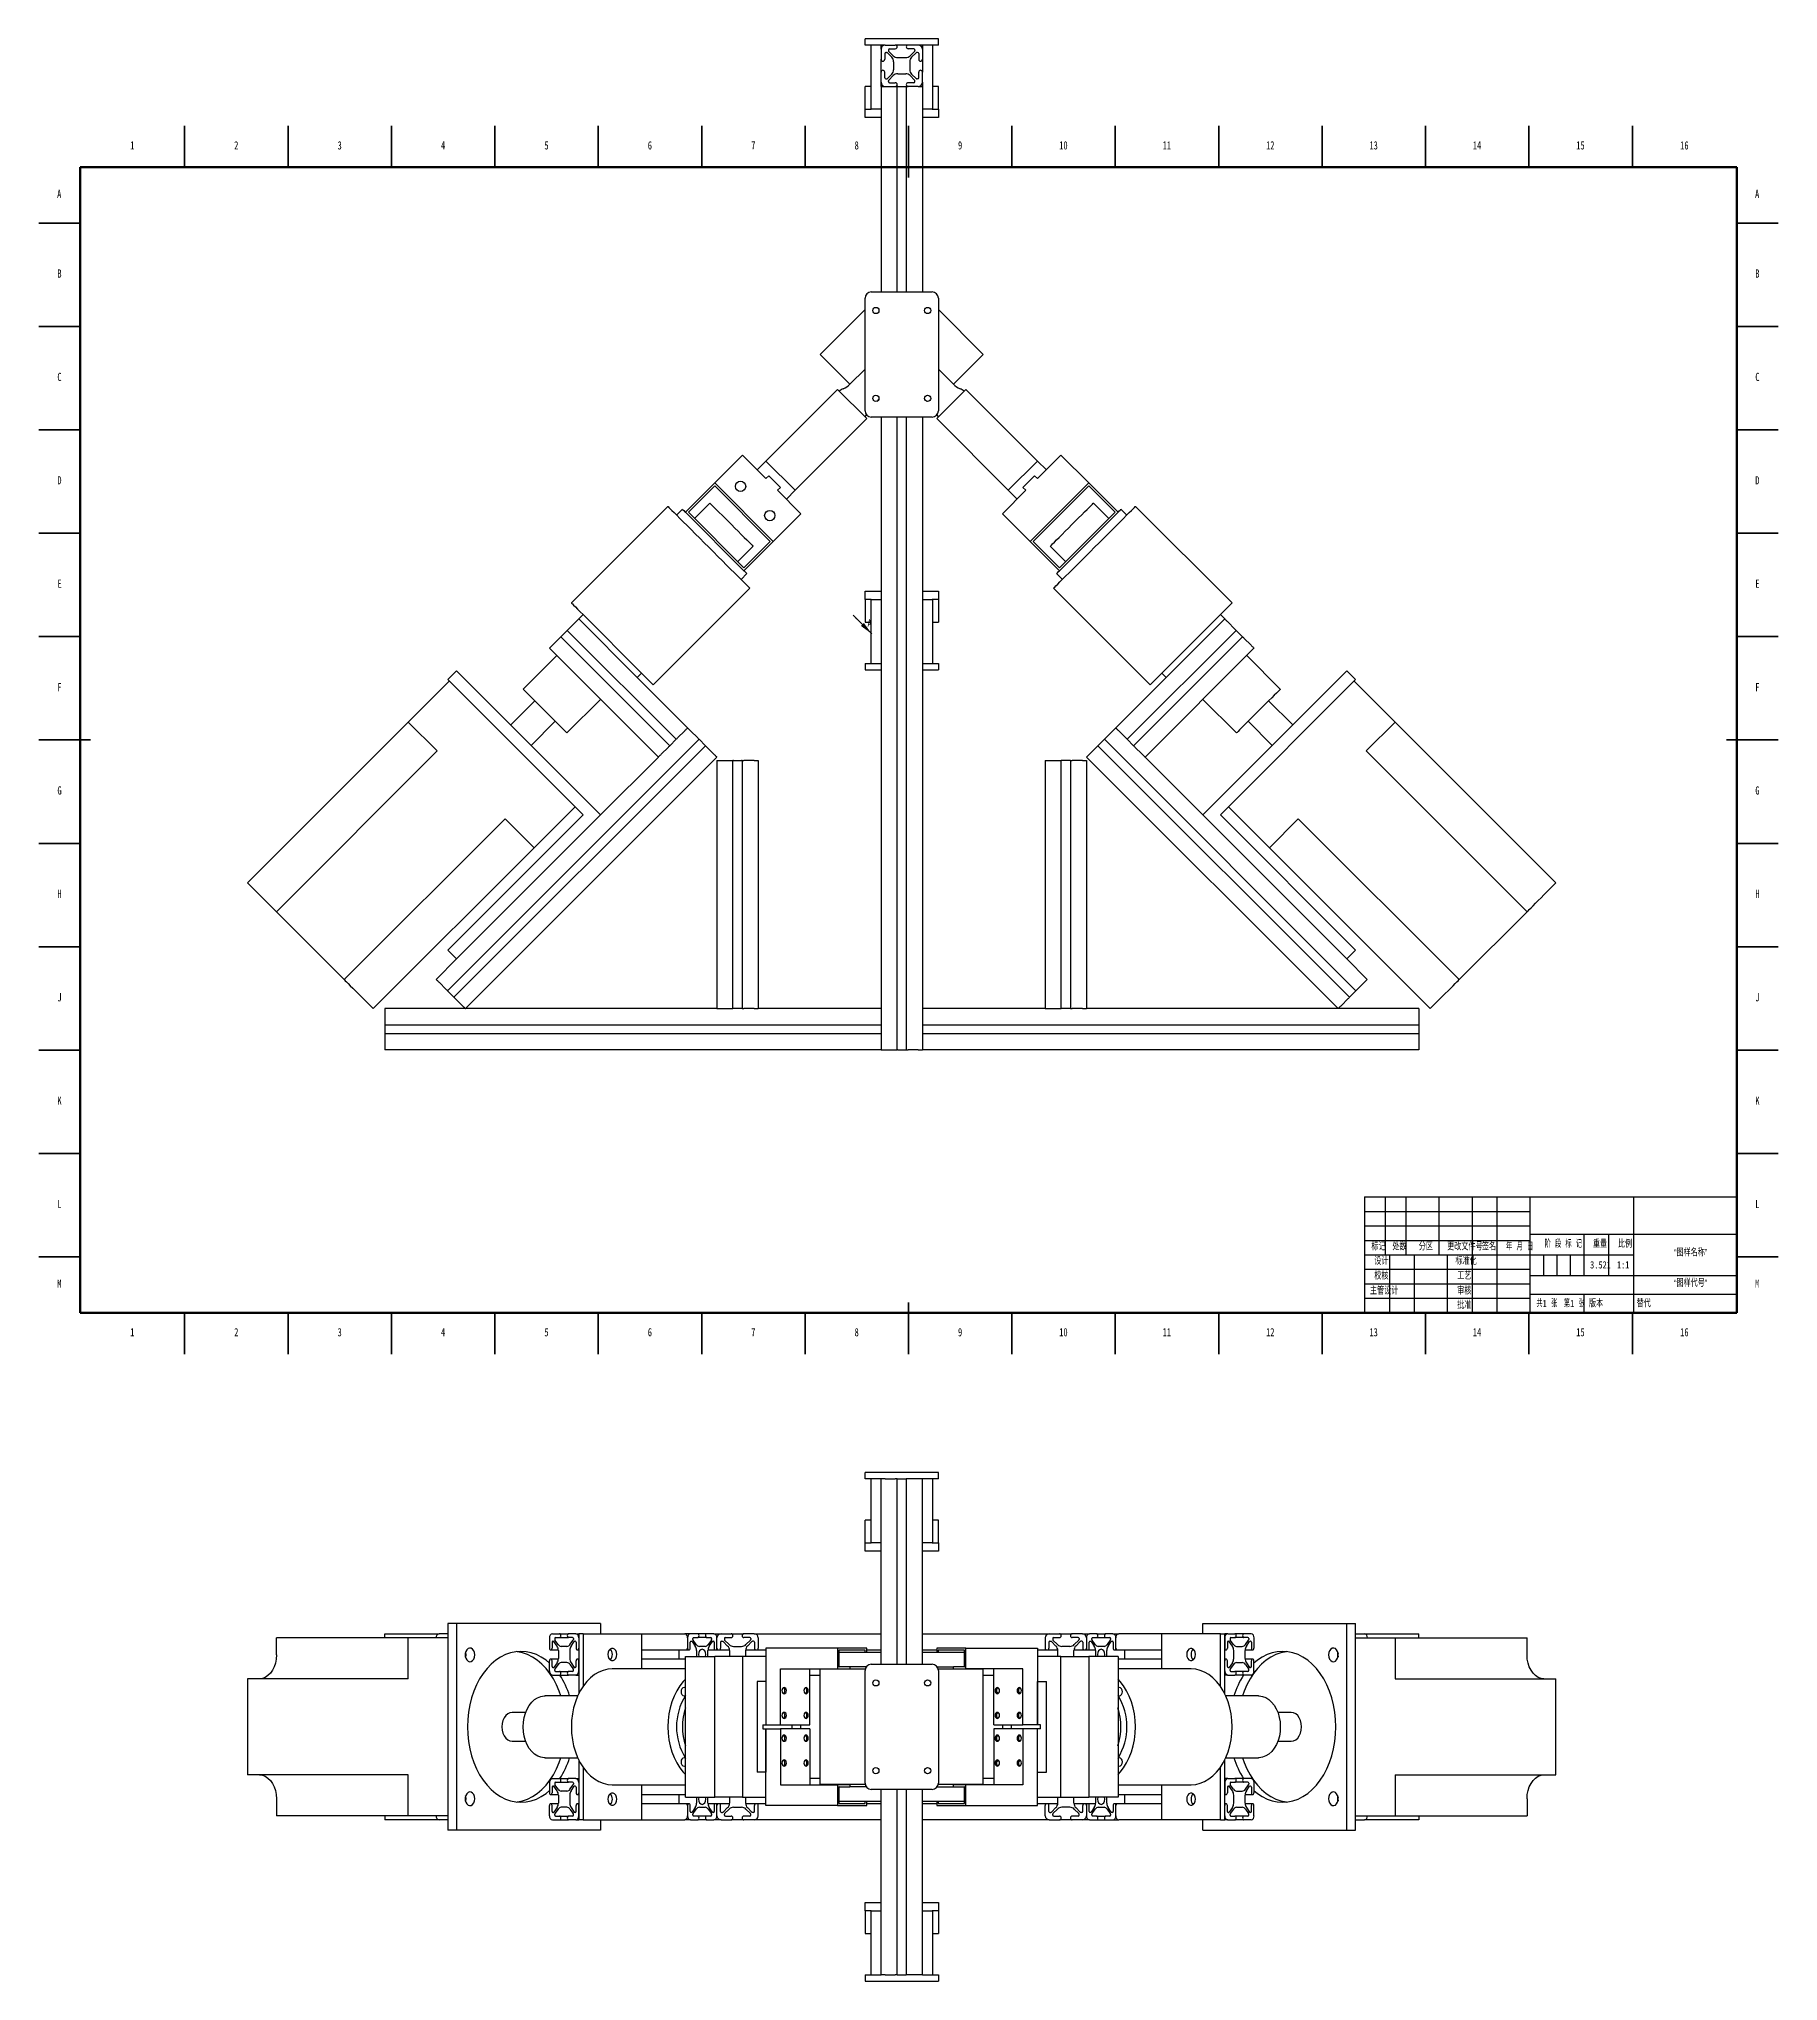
# Model space of a CAD drawing. Header units: millimetres. Extents: x -890 to 1645, y -303 to 1040.
# Drawn here: x 0 to 841, y -303 to 636 of the extents above; entities that cross this region are included whole.
import ezdxf

# ---------------------------------------------------------------- set-up
doc = ezdxf.new("R2010")
doc.units = ezdxf.units.MM
doc.linetypes.add('HIDDEN', pattern=[1.905, 1.27, -0.635])
doc.linetypes.add('PHANTOM', pattern=[12.7, 6.35, -1.27, 1.27, -1.27, 1.27, -1.27])
for name, color, linetype in [('10', 7, 'Continuous'), ('5', 7, 'Continuous'), ('SLD-0', 7, 'Continuous')]:
    doc.layers.add(name, color=color, linetype=linetype)
doc.styles.add('SLDTEXTSTYLE0', font='TXT', dxfattribs={"width": 0.7, "bigfont": 'bigfont'})
doc.styles.add('SLDTEXTSTYLE1', font='TXT', dxfattribs={"width": 0.7})
doc.styles.add('SLDTEXTSTYLE2', font='TXT', dxfattribs={"width": 0.6, "bigfont": 'bigfont'})
doc.styles.add('SLDTEXTSTYLE3', font='TXT', dxfattribs={"width": 0.614286, "bigfont": 'bigfont'})
doc.styles.add('SLDTEXTSTYLE4', font='TXT', dxfattribs={"width": 0.62, "bigfont": 'bigfont'})
doc.styles.add('SLDTEXTSTYLE5', font='TXT', dxfattribs={"width": 0.75})

msp = doc.modelspace()

# ---------------------------------------------------------------- texts
at = {"color": 7, "linetype": 'Continuous', "lineweight": 0, "attachment_point": 2, "style": 'SLDTEXTSTYLE5'}
for s, insert, char_height in [('1', (45.21, 586.56), 3.97), ('2', (95.46, 586.56), 3.97), ('3', (145.46, 586.56), 3.97), ('4', (195.46, 586.56), 3.97), ('5', (245.46, 586.56), 3.97), ('6', (295.46, 586.56), 3.97), ('7', (345.46, 586.56), 3.97), ('8', (395.46, 586.56), 3.97), ('9', (445.46, 586.56), 3.97), ('10', (495.42, 586.56), 3.969), ('11', (545.42, 586.56), 3.969), ('12', (595.42, 586.56), 3.969), ('13', (645.42, 586.56), 3.969), ('14', (695.42, 586.56), 3.969), ('15', (745.42, 586.56), 3.969), ('16', (795.67, 586.56), 3.969), ('A', (9.84, 563.06), 3.97), ('A', (830.84, 563.06), 3.97), ('B', (9.97, 524.56), 3.97), ('B', (830.97, 524.56), 3.97), ('C', (9.96, 474.56), 3.97), ('C', (830.96, 474.56), 3.97), ('D', (9.95, 424.56), 3.97), ('D', (830.95, 424.56), 3.97), ('E', (10.01, 374.56), 3.97), ('E', (831.01, 374.56), 3.97), ('F', (9.96, 324.56), 3.97), ('F', (830.96, 324.56), 3.97), ('G', (9.99, 274.56), 3.97), ('G', (830.99, 274.56), 3.97), ('H', (9.99, 224.56), 3.97), ('H', (830.99, 224.56), 3.97), ('J', (9.97, 174.56), 3.97), ('J', (830.97, 174.56), 3.97), ('K', (9.99, 124.56), 3.97), ('K', (830.99, 124.56), 3.97), ('L', (9.95, 74.56), 3.97), ('L', (830.95, 74.56), 3.97), ('M', (9.86, 36.06), 3.97), ('M', (830.86, 36.06), 3.97), ('1', (45.21, 12.56), 3.97), ('2', (95.46, 12.56), 3.97), ('3', (145.46, 12.56), 3.97), ('4', (195.46, 12.56), 3.97), ('5', (245.46, 12.56), 3.97), ('6', (295.46, 12.56), 3.97), ('7', (345.46, 12.56), 3.97), ('8', (395.46, 12.56), 3.97), ('9', (445.46, 12.56), 3.97), ('10', (495.42, 12.56), 3.969), ('11', (545.42, 12.56), 3.969), ('12', (595.42, 12.56), 3.969), ('13', (645.42, 12.56), 3.969), ('14', (695.42, 12.56), 3.969), ('15', (745.42, 12.56), 3.969), ('16', (795.67, 12.56), 3.969)]:
    msp.add_mtext(s, dxfattribs=dict(at, insert=insert, char_height=char_height))
at = {"layer": '10', "char_height": 3.5}
for s, insert, attachment_point, style in [('标记', (647.71, 53.72), 2, 'SLDTEXTSTYLE0'), ('设计', (649.15, 46.73), 2, 'SLDTEXTSTYLE0'), ('处数', (657.89, 53.72), 2, 'SLDTEXTSTYLE0'), ('分区', (670.68, 53.72), 2, 'SLDTEXTSTYLE0'), ('更改文件号', (689.53, 53.72), 2, 'SLDTEXTSTYLE0'), ('标准化', (690.12, 46.73), 2, 'SLDTEXTSTYLE0'), ('签名', (701.19, 53.72), 2, 'SLDTEXTSTYLE0'), ('年 月 日', (716.04, 53.72), 2, 'SLDTEXTSTYLE4'), ('阶 段 标 记', (737.13, 54.99), 2, 'SLDTEXTSTYLE3'), ('重量', (754.85, 54.99), 2, 'SLDTEXTSTYLE0'), ('比例', (766.94, 54.99), 2, 'SLDTEXTSTYLE0'), ('“图样名称”', (798.69, 50.79), 2, 'SLDTEXTSTYLE0'), ('校核', (649.15, 39.56), 2, 'SLDTEXTSTYLE0'), ('工艺', (689.24, 39.6), 2, 'SLDTEXTSTYLE0'), ('3.521', (755.09, 44.9), 2, 'SLDTEXTSTYLE1'), ('1:1', (766.08, 44.9), 2, 'SLDTEXTSTYLE1'), ('主管设计', (650.53, 32.33), 2, 'SLDTEXTSTYLE0'), ('审核', (689.23, 32.33), 2, 'SLDTEXTSTYLE0'), ('“图样代号”', (798.69, 36.05), 2, 'SLDTEXTSTYLE0'), ('批准', (689.22, 25.44), 2, 'SLDTEXTSTYLE0'), ('共  张', (729.18, 26.2), 2, 'SLDTEXTSTYLE2'), ('1', (727.14, 26.2), 1, 'SLDTEXTSTYLE1'), ('第  张', (742.44, 26.2), 2, 'SLDTEXTSTYLE2'), ('1', (740.48, 26.2), 1, 'SLDTEXTSTYLE1'), ('版本', (752.96, 26.2), 2, 'SLDTEXTSTYLE0')]:
    msp.add_mtext(s, dxfattribs=dict(at, insert=insert, attachment_point=attachment_point, style=style))
at = {"layer": 'SLD-0', "insert": (772.56, 26.2), "char_height": 3.5, "attachment_point": 1, "style": 'SLDTEXTSTYLE0'}
msp.add_mtext('替代', dxfattribs=at)

# ---------------------------------------------------------------- blocks, each defined once
blk = doc.blocks.new('SW_PROJECTIONARROW_0')
at = {"color": 0, "linetype": 'HIDDEN', "lineweight": 18}
blk.add_line((393.75, 357.32), (402.73, 348.34), dxfattribs=at)
blk.add_line((393.75, 357.32), (402.73, 348.34), dxfattribs=at)
at = {"color": 0, "linetype": 'PHANTOM', "lineweight": 35}
blk.add_line((393.75, 357.32), (402.73, 348.34), dxfattribs=at)
at = {"color": 0, "linetype": 'Continuous', "lineweight": 25}
blk.add_solid([(402.73, 348.34), (398.95, 353.55), (397.52, 352.11)], dxfattribs=at)
blk.add_solid([(402.73, 348.34), (398.95, 353.55), (397.52, 352.11)], dxfattribs=at)
at = {"color": 0, "linetype": 'Continuous', "lineweight": 25, "insert": (400.67, 355.27), "char_height": 3.5, "attachment_point": 1, "style": 'SLDTEXTSTYLE1'}
blk.add_mtext('A', dxfattribs=at)
blk.add_mtext('A', dxfattribs=at)

# ---------------------------------------------------------------- linework, layer by layer
at = {"color": 7, "linetype": 'Continuous', "lineweight": 25}
for p, q in [((399.47, 633.08), (399.47, 636.08)), ((402.47, 636.08), (399.47, 636.08)), ((402.47, 633.08), (399.47, 633.08)), ((402.22, 633.08), (402.22, 602.08)), ((431.97, 636.08), (402.47, 636.08)), ((409.22, 633.08), (402.47, 633.08)), ((407.22, 631.08), (407.22, 633.08)), ((407.22, 631.08), (407.22, 626.18)), ((409.22, 633.08), (414.12, 633.08)), ((409.52, 629.46), (409.92, 629.46)), ((410.84, 630.78), (410.84, 630.38)), ((413.14, 627.86), (410.98, 630.02)), ((411.34, 631.28), (414.12, 631.28)), ((420.32, 633.08), (414.12, 633.08)), ((425.22, 633.08), (420.32, 633.08)), ((423.1, 631.28), (420.32, 631.28)), ((421.29, 627.86), (423.45, 630.02)), ((423.6, 630.78), (423.6, 630.38)), ((424.92, 629.46), (424.51, 629.46)), ((431.97, 633.08), (425.22, 633.08)), ((427.22, 633.08), (427.22, 631.08)), ((427.22, 631.08), (427.22, 626.18)), ((434.97, 636.08), (431.97, 636.08)), ((434.97, 633.08), (431.97, 633.08)), ((432.22, 602.08), (432.22, 633.08)), ((434.97, 633.08), (434.97, 636.08)), ((407.22, 619.98), (407.22, 626.18)), ((407.22, 615.08), (407.22, 619.98)), ((409.02, 628.96), (409.02, 626.18)), ((409.02, 617.2), (409.02, 619.98)), ((412.44, 627.15), (410.27, 629.31)), ((413.32, 625.03), (413.32, 621.13)), ((415.27, 626.98), (419.17, 626.98)), ((421.12, 625.03), (421.12, 621.13)), ((422, 627.15), (424.16, 629.31)), ((425.42, 628.96), (425.42, 626.18)), ((425.42, 617.2), (425.42, 619.98)), ((427.22, 626.18), (427.22, 619.98)), ((427.22, 615.08), (427.22, 619.98)), ((399.47, 602.08), (399.47, 613.08)), ((402.22, 613.08), (399.47, 613.08)), ((407.22, 613.08), (407.22, 615.08)), ((407.22, 613.08), (407.22, 513.69)), ((407.22, 613.08), (409.22, 613.08)), ((409.22, 613.08), (414.12, 613.08)), ((409.52, 616.7), (409.92, 616.7)), ((412.44, 619.01), (410.27, 616.85)), ((410.84, 615.38), (410.84, 615.79)), ((413.14, 618.3), (410.98, 616.14)), ((411.34, 614.88), (414.12, 614.88)), ((414.12, 613.08), (415.02, 613.08)), ((415.02, 513.69), (415.02, 613.08)), ((415.27, 613.08), (415.02, 613.08)), ((415.27, 619.18), (419.17, 619.18)), ((415.27, 613.08), (419.17, 613.08)), ((419.42, 613.08), (419.17, 613.08)), ((419.42, 613.08), (419.42, 513.69)), ((419.42, 613.08), (420.32, 613.08)), ((423.1, 614.88), (420.32, 614.88)), ((425.22, 613.08), (420.32, 613.08)), ((421.29, 618.3), (423.45, 616.14)), ((422, 619.01), (424.16, 616.85)), ((423.6, 615.38), (423.6, 615.79)), ((424.92, 616.7), (424.51, 616.7)), ((425.22, 613.08), (427.22, 613.08)), ((427.22, 615.08), (427.22, 613.08)), ((427.22, 613.08), (427.22, 513.69)), ((434.97, 613.08), (432.22, 613.08)), ((434.97, 602.08), (434.97, 613.08)), ((399.47, 598.08), (399.47, 602.08)), ((399.47, 602.08), (402.47, 602.08)), ((407.22, 602.08), (402.47, 602.08)), ((431.97, 602.08), (427.22, 602.08)), ((431.97, 602.08), (434.97, 602.08)), ((434.97, 602.08), (434.97, 598.08)), ((402.47, 598.08), (399.47, 598.08)), ((407.22, 598.08), (402.47, 598.08)), ((431.97, 598.08), (427.22, 598.08)), ((434.97, 598.08), (431.97, 598.08)), ((399.47, 456.19), (399.47, 510.69)), ((402.47, 513.69), (431.97, 513.69)), ((434.97, 510.69), (434.97, 456.19)), ((399.47, 505.15), (377.76, 483.44)), ((456.67, 483.44), (434.97, 505.15)), ((377.76, 483.44), (392.18, 469.01)), ((442.25, 469.01), (456.67, 483.44)), ((392.18, 469.01), (399.47, 476.3)), ((434.97, 476.3), (442.25, 469.01)), ((386.17, 466.54), (351.53, 431.89)), ((386.17, 466.54), (400.32, 452.4)), ((406.16, 461.77), (405.13, 460.75)), ((429.3, 460.75), (428.28, 461.77)), ((434.12, 452.4), (448.26, 466.54)), ((448.26, 466.54), (482.91, 431.89)), ((400.32, 452.4), (365.67, 417.75)), ((431.97, 453.19), (402.47, 453.19)), ((407.22, 453.19), (407.22, 147.08)), ((415.02, 147.08), (415.02, 453.19)), ((419.42, 453.19), (419.42, 147.08)), ((427.22, 453.19), (427.22, 147.08)), ((434.12, 452.4), (468.76, 417.75)), ((340.21, 434.72), (326.78, 421.29)), ((340.21, 434.72), (351.53, 423.41)), ((482.91, 423.41), (494.22, 434.72)), ((494.22, 434.72), (507.66, 421.29)), ((351.53, 431.89), (347.28, 427.65)), ((365.67, 417.75), (351.53, 431.89)), ((352.94, 424.82), (351.53, 423.41)), ((352.94, 424.82), (358.6, 419.16)), ((482.91, 431.89), (468.76, 417.75)), ((475.84, 419.16), (481.49, 424.82)), ((481.49, 424.82), (482.91, 423.41)), ((482.91, 431.89), (487.15, 427.65)), ((312.64, 407.14), (326.78, 421.29)), ((326.78, 419.87), (314.05, 407.14)), ((355.06, 393), (326.78, 421.29)), ((353.65, 393), (326.78, 419.87)), ((358.6, 419.16), (357.18, 417.75)), ((357.18, 417.75), (368.5, 406.44)), ((365.67, 417.75), (361.43, 413.51)), ((465.94, 406.44), (477.25, 417.75)), ((468.76, 417.75), (473.01, 413.51)), ((475.84, 419.16), (477.25, 417.75)), ((507.66, 421.29), (479.37, 393)), ((480.79, 393), (507.66, 419.87)), ((521.8, 407.14), (507.66, 421.29)), ((507.66, 419.87), (520.38, 407.14)), ((304.15, 409.97), (257.48, 363.3)), ((311.22, 408.56), (308.39, 405.73)), ((340.92, 378.86), (312.64, 407.14)), ((314.05, 407.14), (340.92, 380.27)), ((324.44, 411.6), (317.02, 404.17)), ((324.44, 411.6), (334.91, 401.13)), ((368.5, 406.44), (355.06, 393)), ((465.94, 406.44), (479.37, 393)), ((521.8, 407.14), (493.51, 378.86)), ((520.38, 407.14), (493.51, 380.27)), ((517.41, 404.17), (509.99, 411.6)), ((526.04, 405.73), (523.21, 408.56)), ((576.95, 363.3), (530.28, 409.97)), ((337.95, 383.24), (345.37, 390.67)), ((340.92, 378.86), (355.06, 393)), ((340.92, 380.27), (353.65, 393)), ((493.51, 378.86), (479.37, 393)), ((493.51, 380.27), (480.79, 393)), ((489.06, 390.67), (496.48, 383.24)), ((339.51, 374.62), (342.33, 377.44)), ((492.1, 377.44), (494.93, 374.62)), ((297.08, 323.7), (343.75, 370.37)), ((399.47, 364.98), (399.47, 368.98)), ((399.47, 368.98), (402.47, 368.98)), ((402.47, 368.98), (407.22, 368.98)), ((427.22, 368.98), (431.97, 368.98)), ((431.97, 368.98), (434.97, 368.98)), ((434.97, 368.98), (434.97, 364.98)), ((490.68, 370.37), (537.35, 323.7)), ((263.14, 357.65), (261.02, 355.52)), ((263.14, 357.65), (291.42, 329.36)), ((402.47, 364.98), (399.47, 364.98)), ((399.47, 364.98), (399.47, 353.98)), ((402.22, 364.98), (402.22, 333.98)), ((402.47, 364.98), (407.22, 364.98)), ((427.22, 364.98), (431.97, 364.98)), ((434.97, 364.98), (431.97, 364.98)), ((432.22, 333.98), (432.22, 364.98)), ((434.97, 364.98), (434.97, 353.98)), ((571.3, 357.65), (543.01, 329.36)), ((571.3, 357.65), (573.42, 355.52)), ((255.32, 349.83), (252.57, 347.07)), ((255.5, 350.01), (255.32, 349.83)), ((255.5, 350.01), (256.14, 350.65)), ((255.5, 350.01), (308.18, 297.33)), ((259.6, 354.11), (256.14, 350.65)), ((259.6, 354.11), (261.02, 355.52)), ((261.02, 355.52), (289.3, 327.24)), ((399.47, 353.98), (402.22, 353.98)), ((432.22, 353.98), (434.97, 353.98)), ((526.25, 297.33), (578.93, 350.01)), ((573.42, 355.52), (545.13, 327.24)), ((574.83, 354.11), (578.3, 350.65)), ((578.3, 350.65), (578.93, 350.01)), ((579.11, 349.83), (578.93, 350.01)), ((579.11, 349.83), (581.87, 347.07)), ((246.87, 341.38), (248.29, 342.8)), ((246.87, 341.38), (299.55, 288.7)), ((248.29, 342.8), (251.75, 346.26)), ((251.75, 346.26), (252.39, 346.9)), ((252.57, 347.07), (252.39, 346.9)), ((305.07, 294.22), (252.39, 346.9)), ((582.04, 346.9), (529.36, 294.22)), ((587.56, 341.38), (534.88, 288.7)), ((582.04, 346.9), (581.87, 347.07)), ((586.14, 342.8), (582.68, 346.26)), ((201.97, 330.42), (197.73, 326.18)), ((271.62, 260.77), (201.97, 330.42)), ((250.41, 337.85), (234.15, 321.58)), ((291.42, 329.36), (289.3, 327.24)), ((399.47, 333.98), (399.47, 330.98)), ((399.47, 333.98), (402.47, 333.98)), ((399.47, 330.98), (402.47, 330.98)), ((402.47, 333.98), (407.22, 333.98)), ((402.47, 330.98), (407.22, 330.98)), ((427.22, 333.98), (431.97, 333.98)), ((427.22, 330.98), (431.97, 330.98)), ((431.97, 333.98), (434.97, 333.98)), ((431.97, 330.98), (434.97, 330.98)), ((434.97, 333.98), (434.97, 330.98)), ((543.01, 329.36), (545.13, 327.24)), ((562.81, 260.77), (632.46, 330.42)), ((600.29, 321.58), (584.02, 337.85)), ((632.46, 330.42), (636.7, 326.18)), ((198.44, 325.47), (178.64, 305.67)), ((263.14, 260.77), (197.73, 326.18)), ((289.3, 327.24), (313.7, 302.84)), ((545.13, 327.24), (520.74, 302.84)), ((571.3, 260.77), (636.7, 326.18)), ((636, 325.47), (655.79, 305.67)), ((239.8, 315.93), (228.14, 304.26)), ((255.36, 300.37), (271.62, 316.63)), ((562.81, 316.63), (579.07, 300.37)), ((606.3, 304.26), (594.63, 315.93)), ((178.64, 305.67), (100.86, 227.89)), ((192.64, 291.67), (178.64, 305.67)), ((238.04, 294.36), (249.7, 306.03)), ((312.28, 301.43), (308.82, 297.97)), ((315.11, 301.43), (318.58, 297.97)), ((515.86, 297.97), (519.32, 301.43)), ((522.15, 301.43), (525.62, 297.97)), ((584.73, 306.03), (596.4, 294.36)), ((655.79, 305.67), (641.8, 291.67)), ((655.79, 305.67), (733.58, 227.89)), ((192.64, 291.67), (114.86, 213.89)), ((197.59, 175.71), (319.21, 297.33)), ((322.32, 294.22), (200.7, 172.6)), ((300.97, 290.12), (304.43, 293.58)), ((308.18, 297.33), (305.07, 294.22)), ((319.21, 297.33), (319.39, 297.15)), ((319.39, 297.15), (322.15, 294.39)), ((322.15, 294.39), (322.32, 294.22)), ((322.96, 293.58), (326.42, 290.12)), ((508.01, 290.12), (511.47, 293.58)), ((512.11, 294.22), (512.29, 294.39)), ((633.73, 172.6), (512.11, 294.22)), ((512.29, 294.39), (515.05, 297.15)), ((515.05, 297.15), (515.22, 297.33)), ((515.22, 297.33), (636.84, 175.71)), ((526.25, 297.33), (529.36, 294.22)), ((533.46, 290.12), (530, 293.58)), ((641.8, 291.67), (719.58, 213.89)), ((327.84, 288.7), (206.22, 167.08)), ((299.55, 288.7), (271.62, 260.77)), ((327.84, 287.08), (327.84, 167.08)), ((327.84, 287.08), (329.84, 287.08)), ((329.84, 287.08), (334.74, 287.08)), ((334.74, 287.08), (335.64, 287.08)), ((335.64, 167.08), (335.64, 287.08)), ((335.89, 287.08), (335.64, 287.08)), ((335.89, 287.08), (339.79, 287.08)), ((340.04, 287.08), (339.79, 287.08)), ((340.04, 287.08), (340.04, 167.08)), ((340.04, 287.08), (340.94, 287.08)), ((345.84, 287.08), (340.94, 287.08)), ((345.84, 287.08), (347.84, 287.08)), ((347.84, 287.08), (347.84, 167.08)), ((486.59, 287.08), (486.59, 167.08)), ((486.59, 287.08), (488.59, 287.08)), ((488.59, 287.08), (493.49, 287.08)), ((493.49, 287.08), (494.39, 287.08)), ((494.39, 167.08), (494.39, 287.08)), ((494.64, 287.08), (494.39, 287.08)), ((498.55, 287.08), (494.64, 287.08)), ((498.79, 287.08), (498.55, 287.08)), ((498.79, 287.08), (498.79, 167.08)), ((498.79, 287.08), (499.69, 287.08)), ((504.59, 287.08), (499.69, 287.08)), ((504.59, 287.08), (506.59, 287.08)), ((506.59, 288.7), (628.22, 167.08)), ((506.59, 287.08), (506.59, 167.08)), ((534.88, 288.7), (562.81, 260.77)), ((259.25, 264.66), (239.45, 244.86)), ((575.18, 264.66), (594.98, 244.86)), ((225.45, 258.86), (147.67, 181.08)), ((263.14, 260.77), (197.73, 195.36)), ((271.62, 260.77), (201.97, 191.12)), ((239.45, 244.86), (225.45, 258.86)), ((562.81, 260.77), (632.46, 191.12)), ((571.3, 260.77), (636.7, 195.36)), ((608.98, 258.86), (594.98, 244.86)), ((608.98, 258.86), (686.76, 181.08)), ((239.45, 244.86), (161.67, 167.08)), ((594.98, 244.86), (672.76, 167.08)), ((106.66, 222.09), (100.86, 227.89)), ((727.78, 222.09), (733.58, 227.89)), ((114.86, 213.89), (147.67, 181.08)), ((686.76, 181.08), (719.58, 213.89)), ((201.97, 191.12), (192.07, 181.22)), ((201.97, 191.12), (197.73, 195.36)), ((632.46, 191.12), (636.7, 195.36)), ((632.46, 191.12), (642.36, 181.22)), ((193.49, 179.81), (196.95, 176.34)), ((637.48, 176.34), (640.95, 179.81)), ((155.87, 172.88), (161.67, 167.08)), ((197.59, 175.71), (197.77, 175.53)), ((197.77, 175.53), (200.52, 172.77)), ((200.52, 172.77), (200.7, 172.6)), ((201.34, 171.96), (204.8, 168.49)), ((629.63, 168.49), (633.1, 171.96)), ((633.73, 172.6), (633.91, 172.77)), ((633.91, 172.77), (636.67, 175.53)), ((636.67, 175.53), (636.84, 175.71)), ((678.56, 172.88), (672.76, 167.08)), ((327.84, 167.08), (167.22, 167.08)), ((167.22, 167.08), (167.22, 165.08)), ((167.22, 165.08), (167.22, 160.18)), ((167.22, 160.18), (167.22, 159.28)), ((327.84, 167.08), (329.84, 167.08)), ((329.84, 167.08), (334.74, 167.08)), ((334.74, 167.08), (335.64, 167.08)), ((340.04, 167.08), (335.64, 167.08)), ((340.04, 167.08), (340.94, 167.08)), ((345.84, 167.08), (340.94, 167.08)), ((345.84, 167.08), (347.84, 167.08)), ((407.22, 167.08), (347.84, 167.08)), ((486.59, 167.08), (427.22, 167.08)), ((486.59, 167.08), (488.59, 167.08)), ((488.59, 167.08), (493.49, 167.08)), ((493.49, 167.08), (494.39, 167.08)), ((498.79, 167.08), (494.39, 167.08)), ((498.79, 167.08), (499.69, 167.08)), ((504.59, 167.08), (499.69, 167.08)), ((504.59, 167.08), (506.59, 167.08)), ((667.22, 167.08), (506.59, 167.08)), ((667.22, 167.08), (667.22, 165.08)), ((667.22, 165.08), (667.22, 160.18)), ((667.22, 160.18), (667.22, 159.28)), ((167.22, 159.28), (407.22, 159.28)), ((167.22, 159.28), (167.22, 159.03)), ((167.22, 159.03), (167.22, 155.13)), ((167.22, 155.13), (167.22, 154.88)), ((407.22, 154.88), (167.22, 154.88)), ((167.22, 154.88), (167.22, 153.98)), ((167.22, 153.98), (167.22, 149.08)), ((427.22, 159.28), (667.22, 159.28)), ((667.22, 154.88), (427.22, 154.88)), ((667.22, 159.28), (667.22, 159.03)), ((667.22, 159.03), (667.22, 155.13)), ((667.22, 155.13), (667.22, 154.88)), ((667.22, 154.88), (667.22, 153.98)), ((667.22, 153.98), (667.22, 149.08)), ((167.22, 149.08), (167.22, 147.08)), ((407.22, 147.08), (167.22, 147.08)), ((407.22, 147.08), (409.22, 147.08)), ((409.22, 147.08), (414.12, 147.08)), ((414.12, 147.08), (415.02, 147.08)), ((415.27, 147.08), (415.02, 147.08)), ((415.27, 147.08), (419.17, 147.08)), ((419.42, 147.08), (419.17, 147.08)), ((419.42, 147.08), (420.32, 147.08)), ((425.22, 147.08), (420.32, 147.08)), ((425.22, 147.08), (427.22, 147.08)), ((667.22, 147.08), (427.22, 147.08)), ((667.22, 149.08), (667.22, 147.08)), ((399.47, -60.28), (399.47, -57.28)), ((402.47, -57.28), (399.47, -57.28)), ((402.47, -60.28), (399.47, -60.28)), ((402.22, -60.28), (402.22, -91.28)), ((431.97, -57.28), (402.47, -57.28)), ((407.22, -60.28), (402.47, -60.28)), ((407.22, -150.03), (407.22, -60.28)), ((409.22, -60.28), (407.22, -60.28)), ((409.22, -60.28), (414.12, -60.28)), ((415.02, -60.28), (414.12, -60.28)), ((415.02, -150.03), (415.02, -60.28)), ((415.02, -60.28), (415.27, -60.28)), ((415.27, -60.28), (419.17, -60.28)), ((419.17, -60.28), (419.42, -60.28)), ((419.42, -60.28), (419.42, -150.03)), ((420.32, -60.28), (419.42, -60.28)), ((425.22, -60.28), (420.32, -60.28)), ((427.22, -60.28), (425.22, -60.28)), ((427.22, -150.03), (427.22, -60.28)), ((431.97, -60.28), (427.22, -60.28)), ((434.97, -57.28), (431.97, -57.28)), ((434.97, -60.28), (431.97, -60.28)), ((432.22, -91.28), (432.22, -60.28)), ((434.97, -60.28), (434.97, -57.28)), ((399.47, -91.28), (399.47, -80.28)), ((402.22, -80.28), (399.47, -80.28)), ((434.97, -80.28), (432.22, -80.28)), ((434.97, -91.28), (434.97, -80.28)), ((399.47, -95.28), (399.47, -91.28)), ((399.47, -91.28), (402.47, -91.28)), ((407.22, -91.28), (402.47, -91.28)), ((431.97, -91.28), (427.22, -91.28)), ((431.97, -91.28), (434.97, -91.28)), ((434.97, -91.28), (434.97, -95.28)), ((402.47, -95.28), (399.47, -95.28)), ((407.22, -95.28), (402.47, -95.28)), ((431.97, -95.28), (427.22, -95.28)), ((434.97, -95.28), (431.97, -95.28)), ((197.73, -130.28), (197.73, -230.28)), ((201.97, -130.28), (197.73, -130.28)), ((201.97, -130.28), (201.97, -230.28)), ((271.62, -130.28), (201.97, -130.28)), ((271.62, -130.28), (271.62, -135.28)), ((562.81, -135.28), (562.81, -130.28)), ((562.81, -130.28), (632.46, -130.28)), ((632.46, -230.28), (632.46, -130.28)), ((632.46, -130.28), (636.7, -130.28)), ((636.7, -230.28), (636.7, -130.28)), ((114.86, -145.48), (114.86, -137.28)), ((178.64, -137.28), (114.86, -137.28)), ((167.22, -137.28), (167.22, -135.28)), ((167.22, -135.28), (193.49, -135.28)), ((178.64, -157.08), (178.64, -137.28)), ((197.73, -137.28), (178.64, -137.28)), ((197.73, -135.28), (193.49, -135.28)), ((246.87, -137.28), (246.87, -142.18)), ((248.15, -139.4), (248.15, -142.18)), ((248.29, -135.28), (251.75, -135.28)), ((248.5, -138.9), (248.79, -138.9)), ((250.57, -141.21), (249.04, -139.04)), ((249.43, -137.58), (249.43, -137.98)), ((251.07, -140.5), (249.54, -138.34)), ((249.79, -137.08), (251.75, -137.08)), ((251.75, -135.28), (256.14, -135.28)), ((251.75, -137.08), (256.14, -137.08)), ((259.6, -135.28), (256.14, -135.28)), ((258.1, -137.08), (256.14, -137.08)), ((256.82, -140.5), (258.35, -138.34)), ((257.32, -141.21), (258.85, -139.04)), ((258.46, -137.58), (258.46, -137.98)), ((259.39, -138.9), (259.1, -138.9)), ((259.6, -135.28), (261.02, -135.28)), ((259.74, -139.4), (259.74, -142.18)), ((263.14, -135.28), (261.02, -135.28)), ((261.02, -135.28), (261.02, -164.31)), ((261.02, -137.28), (261.02, -142.18)), ((263.14, -135.28), (263.14, -160.68)), ((263.14, -135.28), (291.42, -135.28)), ((291.42, -135.28), (312.28, -135.28)), ((291.42, -135.28), (291.42, -152.28)), ((315.11, -135.28), (312.28, -135.28)), ((313.7, -137.28), (313.7, -142.18)), ((314.97, -142.18), (314.97, -139.4)), ((318.58, -135.28), (315.11, -135.28)), ((315.32, -138.9), (315.61, -138.9)), ((315.86, -139.04), (317.39, -141.21)), ((316.26, -137.98), (316.26, -137.58)), ((317.89, -140.5), (316.36, -138.34)), ((316.61, -137.08), (318.58, -137.08)), ((322.96, -135.28), (318.58, -135.28)), ((322.96, -137.08), (318.58, -137.08)), ((326.42, -135.28), (322.96, -135.28)), ((322.96, -137.08), (324.93, -137.08)), ((325.18, -138.34), (323.65, -140.5)), ((324.15, -141.21), (325.68, -139.04)), ((325.28, -137.58), (325.28, -137.98)), ((325.93, -138.9), (326.21, -138.9)), ((326.42, -135.28), (329.84, -135.28)), ((326.57, -139.4), (326.57, -142.18)), ((327.84, -142.18), (327.84, -137.28)), ((329.64, -139.4), (329.64, -142.18)), ((329.84, -135.28), (334.74, -135.28)), ((330.14, -138.9), (330.54, -138.9)), ((333.06, -141.21), (330.9, -139.04)), ((331.46, -137.58), (331.46, -137.98)), ((333.77, -140.5), (331.6, -138.34)), ((331.96, -137.08), (334.74, -137.08)), ((334.74, -135.28), (340.94, -135.28)), ((345.84, -135.28), (340.94, -135.28)), ((343.72, -137.08), (340.94, -137.08)), ((341.91, -140.5), (344.07, -138.34)), ((342.62, -141.21), (344.78, -139.04)), ((344.22, -137.58), (344.22, -137.98)), ((345.54, -138.9), (345.13, -138.9)), ((345.84, -135.28), (407.22, -135.28)), ((346.04, -139.4), (346.04, -142.18)), ((347.84, -137.28), (347.84, -142.18)), ((427.22, -135.28), (488.59, -135.28)), ((486.59, -137.28), (486.59, -142.18)), ((488.39, -139.4), (488.39, -142.18)), ((488.59, -135.28), (493.49, -135.28)), ((488.89, -138.9), (489.3, -138.9)), ((491.82, -141.21), (489.65, -139.04)), ((490.21, -137.58), (490.21, -137.98)), ((492.52, -140.5), (490.36, -138.34)), ((490.71, -137.08), (493.49, -137.08)), ((493.49, -135.28), (499.69, -135.28)), ((504.59, -135.28), (499.69, -135.28)), ((502.48, -137.08), (499.69, -137.08)), ((500.67, -140.5), (502.83, -138.34)), ((501.37, -141.21), (503.54, -139.04)), ((502.98, -137.58), (502.98, -137.98)), ((504.29, -138.9), (503.89, -138.9)), ((504.59, -135.28), (508.01, -135.28)), ((504.79, -139.4), (504.79, -142.18)), ((506.59, -137.28), (506.59, -142.18)), ((507.87, -142.18), (507.87, -139.4)), ((511.47, -135.28), (508.01, -135.28)), ((508.22, -138.9), (508.51, -138.9)), ((508.76, -139.04), (510.29, -141.21)), ((509.15, -137.98), (509.15, -137.58)), ((510.79, -140.5), (509.26, -138.34)), ((509.51, -137.08), (511.47, -137.08)), ((511.47, -135.28), (515.86, -135.28)), ((511.47, -137.08), (515.86, -137.08)), ((519.32, -135.28), (515.86, -135.28)), ((515.86, -137.08), (517.82, -137.08)), ((518.07, -138.34), (516.55, -140.5)), ((517.04, -141.21), (518.57, -139.04)), ((518.18, -137.58), (518.18, -137.98)), ((518.82, -138.9), (519.11, -138.9)), ((519.32, -135.28), (522.15, -135.28)), ((519.46, -139.4), (519.46, -142.18)), ((520.74, -142.18), (520.74, -137.28)), ((543.01, -135.28), (522.15, -135.28)), ((543.01, -152.28), (543.01, -135.28)), ((571.3, -135.28), (543.01, -135.28)), ((571.3, -160.68), (571.3, -135.28)), ((571.3, -135.28), (573.42, -135.28)), ((574.83, -135.28), (573.42, -135.28)), ((573.42, -164.31), (573.42, -135.28)), ((573.42, -137.28), (573.42, -142.18)), ((574.69, -139.4), (574.69, -142.18)), ((574.83, -135.28), (578.3, -135.28)), ((575.04, -138.9), (575.33, -138.9)), ((577.11, -141.21), (575.58, -139.04)), ((575.98, -137.58), (575.98, -137.98)), ((577.61, -140.5), (576.08, -138.34)), ((576.33, -137.08), (578.3, -137.08)), ((582.68, -135.28), (578.3, -135.28)), ((582.68, -137.08), (578.3, -137.08)), ((586.14, -135.28), (582.68, -135.28)), ((584.65, -137.08), (582.68, -137.08)), ((583.37, -140.5), (584.9, -138.34)), ((583.87, -141.21), (585.4, -139.04)), ((585, -137.58), (585, -137.98)), ((585.93, -138.9), (585.65, -138.9)), ((586.29, -139.4), (586.29, -142.18)), ((587.56, -137.28), (587.56, -142.18)), ((636.7, -135.28), (640.95, -135.28)), ((636.7, -137.28), (655.79, -137.28)), ((640.95, -135.28), (667.22, -135.28)), ((655.79, -137.28), (655.79, -157.08)), ((655.79, -137.28), (719.58, -137.28)), ((667.22, -137.28), (667.22, -135.28)), ((719.58, -145.48), (719.58, -137.28)), ((246.87, -153.28), (246.87, -148.38)), ((247.51, -143.08), (251.18, -143.08)), ((251.18, -147.48), (247.51, -147.48)), ((248.15, -151.16), (248.15, -148.38)), ((250.57, -149.35), (249.04, -151.51)), ((251.07, -150.06), (249.54, -152.22)), ((251.19, -143.33), (251.19, -147.23)), ((255.32, -141.38), (252.57, -141.38)), ((255.32, -149.18), (252.57, -149.18)), ((256.7, -143.33), (256.7, -147.23)), ((256.82, -150.06), (258.35, -152.22)), ((257.32, -149.35), (258.85, -151.51)), ((259.74, -151.16), (259.74, -148.38)), ((260.38, -143.08), (261.02, -143.08)), ((261.02, -147.48), (260.38, -147.48)), ((261.02, -153.28), (261.02, -148.38)), ((275.84, -143.08), (276.6, -143.08)), ((276.6, -147.48), (275.84, -147.48)), ((291.42, -143.08), (313.06, -143.08)), ((312.64, -147.48), (291.42, -147.48)), ((309.39, -143.08), (309.38, -143.33)), ((309.38, -143.33), (309.38, -147.23)), ((309.38, -147.23), (309.39, -147.48)), ((312.64, -214.28), (312.64, -146.28)), ((312.64, -146.28), (326.78, -146.28)), ((313.06, -143.08), (314.33, -143.08)), ((318.01, -143.33), (318.01, -146.28)), ((322.15, -141.38), (319.39, -141.38)), ((323.52, -146.28), (323.52, -143.33)), ((323.53, -143.08), (327.2, -143.08)), ((326.78, -214.28), (326.78, -146.28)), ((340.21, -146.28), (326.78, -146.28)), ((327.2, -143.08), (333.93, -143.08)), ((333.94, -143.33), (333.94, -146.28)), ((335.89, -141.38), (339.79, -141.38)), ((340.21, -146.28), (340.21, -214.28)), ((351.53, -146.28), (340.21, -146.28)), ((341.74, -143.33), (341.74, -146.28)), ((341.75, -143.08), (351.53, -143.08)), ((386.17, -142.28), (351.53, -142.28)), ((351.53, -142.28), (351.53, -179.28)), ((386.17, -142.28), (386.17, -152.28)), ((400.32, -142.28), (386.17, -142.28)), ((386.88, -143.28), (386.88, -151.28)), ((399.61, -143.28), (386.88, -143.28)), ((388.96, -144.28), (386.88, -144.28)), ((392.18, -144.28), (388.96, -144.28)), ((402.08, -144.28), (392.18, -144.28)), ((399.61, -144.28), (399.61, -143.28)), ((400.32, -144.28), (400.32, -142.28)), ((400.32, -143.08), (407.22, -143.08)), ((404.91, -144.28), (402.08, -144.28)), ((402.47, -150.03), (431.97, -150.03)), ((407.22, -144.28), (404.91, -144.28)), ((427.22, -143.08), (434.12, -143.08)), ((429.52, -144.28), (427.22, -144.28)), ((432.35, -144.28), (429.52, -144.28)), ((442.25, -144.28), (432.35, -144.28)), ((434.12, -142.28), (434.12, -144.28)), ((448.26, -142.28), (434.12, -142.28)), ((434.82, -143.28), (434.82, -144.28)), ((447.55, -143.28), (434.82, -143.28)), ((445.47, -144.28), (442.25, -144.28)), ((447.55, -144.28), (445.47, -144.28)), ((447.55, -151.28), (447.55, -143.28)), ((448.26, -152.28), (448.26, -142.28)), ((448.26, -142.28), (482.91, -142.28)), ((482.91, -142.28), (482.91, -179.28)), ((482.91, -143.08), (492.68, -143.08)), ((494.22, -146.28), (482.91, -146.28)), ((492.69, -146.28), (492.69, -143.33)), ((494.22, -214.28), (494.22, -146.28)), ((494.22, -146.28), (507.66, -146.28)), ((498.55, -141.38), (494.64, -141.38)), ((500.49, -146.28), (500.49, -143.33)), ((500.51, -143.08), (507.23, -143.08)), ((507.23, -143.08), (510.9, -143.08)), ((521.8, -146.28), (507.66, -146.28)), ((507.66, -146.28), (507.66, -214.28)), ((510.91, -143.33), (510.91, -146.28)), ((515.05, -141.38), (512.29, -141.38)), ((516.42, -146.28), (516.42, -143.33)), ((520.1, -143.08), (521.37, -143.08)), ((521.37, -143.08), (543.01, -143.08)), ((521.8, -146.28), (521.8, -214.28)), ((543.01, -147.48), (521.8, -147.48)), ((525.05, -143.33), (525.04, -143.08)), ((525.04, -147.48), (525.05, -147.23)), ((525.05, -147.23), (525.05, -143.33)), ((557.83, -143.08), (558.6, -143.08)), ((558.6, -147.48), (557.83, -147.48)), ((573.42, -143.08), (574.05, -143.08)), ((574.05, -147.48), (573.42, -147.48)), ((573.42, -153.28), (573.42, -148.38)), ((574.69, -151.16), (574.69, -148.38)), ((577.11, -149.35), (575.58, -151.51)), ((577.61, -150.06), (576.08, -152.22)), ((577.73, -147.23), (577.73, -143.33)), ((579.11, -141.38), (581.87, -141.38)), ((579.11, -149.18), (581.87, -149.18)), ((583.25, -143.08), (586.92, -143.08)), ((583.25, -147.23), (583.25, -143.33)), ((586.92, -147.48), (583.25, -147.48)), ((583.37, -150.06), (584.9, -152.22)), ((583.87, -149.35), (585.4, -151.51)), ((586.29, -151.16), (586.29, -148.38)), ((587.56, -153.28), (587.56, -148.38)), ((100.86, -157.08), (100.86, -203.48)), ((178.64, -157.08), (100.86, -157.08)), ((248.29, -155.28), (251.75, -155.28)), ((248.5, -151.66), (248.79, -151.66)), ((249.43, -152.98), (249.43, -152.57)), ((249.79, -153.48), (251.75, -153.48)), ((251.75, -153.48), (256.14, -153.48)), ((251.75, -155.28), (256.14, -155.28)), ((258.1, -153.48), (256.14, -153.48)), ((259.6, -155.28), (256.14, -155.28)), ((258.46, -152.98), (258.46, -152.57)), ((259.39, -151.66), (259.1, -151.66)), ((259.6, -155.28), (261.02, -155.28)), ((312.64, -152.28), (277.28, -152.28)), ((347.28, -158.28), (347.28, -202.28)), ((351.53, -158.28), (347.28, -158.28)), ((351.53, -158.28), (351.53, -179.28)), ((358.6, -152.28), (386.17, -152.28)), ((358.6, -179.28), (358.6, -152.28)), ((372.74, -179.28), (372.74, -152.28)), ((372.74, -155.28), (377.76, -155.28)), ((377.76, -208.18), (377.76, -152.38)), ((399.54, -152.38), (377.76, -152.38)), ((386.17, -152.28), (392.18, -152.28)), ((388.96, -151.28), (386.88, -151.28)), ((386.88, -151.28), (386.97, -151.28)), ((392.18, -151.28), (388.96, -151.28)), ((392.18, -151.28), (392.18, -152.38)), ((400.03, -151.28), (392.18, -151.28)), ((399.47, -207.53), (399.47, -153.03)), ((434.4, -151.28), (442.25, -151.28)), ((456.67, -152.38), (434.9, -152.38)), ((434.97, -153.03), (434.97, -207.53)), ((442.25, -152.38), (442.25, -151.28)), ((445.47, -151.28), (442.25, -151.28)), ((442.25, -152.28), (448.26, -152.28)), ((447.55, -151.28), (445.47, -151.28)), ((447.46, -151.28), (447.55, -151.28)), ((475.84, -152.28), (448.26, -152.28)), ((456.67, -208.18), (456.67, -152.38)), ((456.67, -155.28), (461.69, -155.28)), ((461.69, -179.28), (461.69, -152.28)), ((475.84, -179.28), (475.84, -152.28)), ((482.91, -179.28), (482.91, -158.28)), ((482.91, -158.28), (487.15, -158.28)), ((487.15, -202.28), (487.15, -158.28)), ((557.15, -152.28), (521.8, -152.28)), ((574.83, -155.28), (573.42, -155.28)), ((574.83, -155.28), (578.3, -155.28)), ((575.04, -151.66), (575.33, -151.66)), ((575.98, -152.98), (575.98, -152.57)), ((576.33, -153.48), (578.3, -153.48)), ((582.68, -153.48), (578.3, -153.48)), ((582.68, -155.28), (578.3, -155.28)), ((584.65, -153.48), (582.68, -153.48)), ((586.14, -155.28), (582.68, -155.28)), ((585, -152.98), (585, -152.57)), ((585.93, -151.66), (585.65, -151.66)), ((655.79, -157.08), (733.58, -157.08)), ((733.58, -203.48), (733.58, -157.08)), ((260.56, -165.28), (244.75, -165.28)), ((589.68, -165.28), (573.87, -165.28)), ((235.37, -173.28), (228.84, -173.28)), ((605.59, -173.28), (599.06, -173.28)), ((228.84, -187.28), (235.37, -187.28)), ((350.11, -179.28), (351.53, -179.28)), ((350.11, -179.28), (350.11, -181.28)), ((350.11, -181.28), (351.53, -181.28)), ((351.53, -179.28), (358.6, -179.28)), ((351.53, -181.28), (358.6, -181.28)), ((351.53, -218.28), (351.53, -181.28)), ((351.53, -181.28), (351.53, -202.28)), ((358.6, -179.28), (372.74, -179.28)), ((358.6, -181.28), (358.6, -208.28)), ((372.74, -181.28), (358.6, -181.28)), ((364.25, -181.28), (364.25, -179.28)), ((368.5, -181.28), (368.5, -179.28)), ((372.74, -181.28), (372.74, -208.28)), ((461.69, -179.28), (475.84, -179.28)), ((475.84, -181.28), (461.69, -181.28)), ((461.69, -181.28), (461.69, -208.28)), ((465.94, -179.28), (465.94, -181.28)), ((470.18, -179.28), (470.18, -181.28)), ((482.91, -179.28), (475.84, -179.28)), ((475.84, -181.28), (475.84, -208.28)), ((482.91, -181.28), (475.84, -181.28)), ((484.32, -179.28), (482.91, -179.28)), ((482.91, -218.28), (482.91, -181.28)), ((482.91, -202.28), (482.91, -181.28)), ((484.32, -181.28), (482.91, -181.28)), ((484.32, -181.28), (484.32, -179.28)), ((599.06, -187.28), (605.59, -187.28)), ((244.75, -195.28), (260.56, -195.28)), ((261.02, -196.25), (261.02, -225.28)), ((573.42, -225.28), (573.42, -196.25)), ((573.87, -195.28), (589.68, -195.28)), ((178.64, -203.48), (100.86, -203.48)), ((178.64, -223.28), (178.64, -203.48)), ((248.29, -205.28), (251.75, -205.28)), ((251.75, -205.28), (256.14, -205.28)), ((259.6, -205.28), (256.14, -205.28)), ((259.6, -205.28), (261.02, -205.28)), ((263.14, -199.88), (263.14, -225.28)), ((351.53, -202.28), (347.28, -202.28)), ((377.76, -205.28), (372.74, -205.28)), ((461.69, -205.28), (456.67, -205.28)), ((482.91, -202.28), (487.15, -202.28)), ((571.3, -225.28), (571.3, -199.88)), ((574.83, -205.28), (573.42, -205.28)), ((574.83, -205.28), (578.3, -205.28)), ((582.68, -205.28), (578.3, -205.28)), ((586.14, -205.28), (582.68, -205.28)), ((655.79, -203.48), (733.58, -203.48)), ((655.79, -203.48), (655.79, -223.28)), ((114.86, -215.08), (114.86, -223.28)), ((246.87, -207.28), (246.87, -212.18)), ((247.51, -213.08), (251.18, -213.08)), ((248.15, -209.4), (248.15, -212.18)), ((248.5, -208.9), (248.79, -208.9)), ((250.57, -211.21), (249.04, -209.04)), ((249.43, -207.58), (249.43, -207.98)), ((251.07, -210.5), (249.54, -208.34)), ((249.79, -207.08), (251.75, -207.08)), ((251.19, -213.33), (251.19, -217.23)), ((251.75, -207.08), (256.14, -207.08)), ((255.32, -211.38), (252.57, -211.38)), ((258.1, -207.08), (256.14, -207.08)), ((256.7, -213.33), (256.7, -217.23)), ((256.82, -210.5), (258.35, -208.34)), ((257.32, -211.21), (258.85, -209.04)), ((258.46, -207.58), (258.46, -207.98)), ((259.39, -208.9), (259.1, -208.9)), ((259.74, -209.4), (259.74, -212.18)), ((260.38, -213.08), (261.02, -213.08)), ((261.02, -207.28), (261.02, -212.18)), ((275.84, -213.08), (276.6, -213.08)), ((277.28, -208.28), (312.64, -208.28)), ((291.42, -208.28), (291.42, -225.28)), ((291.42, -213.08), (312.64, -213.08)), ((309.39, -213.08), (309.38, -213.33)), ((309.38, -213.33), (309.38, -217.23)), ((312.64, -214.28), (326.78, -214.28)), ((318.01, -214.28), (318.01, -217.23)), ((323.52, -217.23), (323.52, -214.28)), ((340.21, -214.28), (326.78, -214.28)), ((333.94, -214.28), (333.94, -217.23)), ((340.21, -214.28), (351.53, -214.28)), ((341.74, -214.28), (341.74, -217.23)), ((358.6, -208.28), (386.17, -208.28)), ((399.54, -208.18), (377.76, -208.18)), ((386.17, -208.28), (386.17, -218.28)), ((392.18, -208.28), (386.17, -208.28)), ((386.88, -209.28), (388.96, -209.28)), ((386.97, -209.28), (386.88, -209.28)), ((386.88, -209.28), (386.88, -217.28)), ((388.96, -209.28), (392.18, -209.28)), ((392.18, -208.18), (392.18, -209.28)), ((400.03, -209.28), (392.18, -209.28)), ((431.97, -210.53), (402.47, -210.53)), ((407.22, -300.28), (407.22, -210.53)), ((415.02, -300.28), (415.02, -210.53)), ((419.42, -210.53), (419.42, -300.28)), ((427.22, -300.28), (427.22, -210.53)), ((434.4, -209.28), (442.25, -209.28)), ((456.67, -208.18), (434.9, -208.18)), ((442.25, -209.28), (442.25, -208.18)), ((448.26, -208.28), (442.25, -208.28)), ((442.25, -209.28), (445.47, -209.28)), ((445.47, -209.28), (447.55, -209.28)), ((447.55, -209.28), (447.46, -209.28)), ((447.55, -217.28), (447.55, -209.28)), ((448.26, -218.28), (448.26, -208.28)), ((475.84, -208.28), (448.26, -208.28)), ((482.91, -214.28), (494.22, -214.28)), ((492.69, -217.23), (492.69, -214.28)), ((494.22, -214.28), (507.66, -214.28)), ((500.49, -217.23), (500.49, -214.28)), ((521.8, -214.28), (507.66, -214.28)), ((510.91, -214.28), (510.91, -217.23)), ((516.42, -217.23), (516.42, -214.28)), ((521.8, -208.28), (557.15, -208.28)), ((521.8, -213.08), (543.01, -213.08)), ((525.05, -213.33), (525.04, -213.08)), ((525.05, -217.23), (525.05, -213.33)), ((543.01, -225.28), (543.01, -208.28)), ((557.83, -213.08), (558.6, -213.08)), ((573.42, -207.28), (573.42, -212.18)), ((573.42, -213.08), (574.05, -213.08)), ((574.69, -209.4), (574.69, -212.18)), ((575.04, -208.9), (575.33, -208.9)), ((577.11, -211.21), (575.58, -209.04)), ((575.98, -207.58), (575.98, -207.98)), ((577.61, -210.5), (576.08, -208.34)), ((576.33, -207.08), (578.3, -207.08)), ((577.73, -217.23), (577.73, -213.33)), ((582.68, -207.08), (578.3, -207.08)), ((579.11, -211.38), (581.87, -211.38)), ((584.65, -207.08), (582.68, -207.08)), ((583.25, -213.08), (586.92, -213.08)), ((583.25, -217.23), (583.25, -213.33)), ((583.37, -210.5), (584.9, -208.34)), ((583.87, -211.21), (585.4, -209.04)), ((585, -207.58), (585, -207.98)), ((585.93, -208.9), (585.65, -208.9)), ((586.29, -209.4), (586.29, -212.18)), ((587.56, -207.28), (587.56, -212.18)), ((719.58, -215.08), (719.58, -223.28)), ((178.64, -223.28), (114.86, -223.28)), ((167.22, -223.28), (167.22, -225.28)), ((193.49, -225.28), (167.22, -225.28)), ((197.73, -223.28), (178.64, -223.28)), ((197.73, -225.28), (193.49, -225.28)), ((246.87, -223.28), (246.87, -218.38)), ((251.18, -217.48), (247.51, -217.48)), ((248.15, -221.16), (248.15, -218.38)), ((248.29, -225.28), (251.75, -225.28)), ((248.5, -221.66), (248.79, -221.66)), ((250.57, -219.35), (249.04, -221.51)), ((249.43, -222.98), (249.43, -222.57)), ((251.07, -220.06), (249.54, -222.22)), ((249.79, -223.48), (251.75, -223.48)), ((251.75, -223.48), (256.14, -223.48)), ((251.75, -225.28), (256.14, -225.28)), ((255.32, -219.18), (252.57, -219.18)), ((258.1, -223.48), (256.14, -223.48)), ((259.6, -225.28), (256.14, -225.28)), ((256.82, -220.06), (258.35, -222.22)), ((257.32, -219.35), (258.85, -221.51)), ((258.46, -222.98), (258.46, -222.57)), ((259.39, -221.66), (259.1, -221.66)), ((259.6, -225.28), (261.02, -225.28)), ((259.74, -221.16), (259.74, -218.38)), ((261.02, -217.48), (260.38, -217.48)), ((261.02, -223.28), (261.02, -218.38)), ((263.14, -225.28), (261.02, -225.28)), ((263.14, -225.28), (291.42, -225.28)), ((271.62, -225.28), (271.62, -230.28)), ((276.6, -217.48), (275.84, -217.48)), ((313.06, -217.48), (291.42, -217.48)), ((291.42, -225.28), (312.28, -225.28)), ((309.38, -217.23), (309.39, -217.48)), ((315.11, -225.28), (312.28, -225.28)), ((314.33, -217.48), (313.06, -217.48)), ((313.7, -218.38), (313.7, -223.28)), ((314.97, -221.16), (314.97, -218.38)), ((315.11, -225.28), (318.58, -225.28)), ((315.61, -221.66), (315.32, -221.66)), ((317.39, -219.35), (315.86, -221.51)), ((316.26, -222.98), (316.26, -222.57)), ((316.36, -222.22), (317.89, -220.06)), ((318.58, -223.48), (316.61, -223.48)), ((322.96, -223.48), (318.58, -223.48)), ((322.96, -225.28), (318.58, -225.28)), ((319.39, -219.18), (322.15, -219.18)), ((324.93, -223.48), (322.96, -223.48)), ((322.96, -225.28), (326.42, -225.28)), ((327.2, -217.48), (323.53, -217.48)), ((323.65, -220.06), (325.18, -222.22)), ((325.68, -221.51), (324.15, -219.35)), ((325.28, -222.57), (325.28, -222.98)), ((326.21, -221.66), (325.93, -221.66)), ((329.84, -225.28), (326.42, -225.28)), ((326.57, -218.38), (326.57, -221.16)), ((333.93, -217.48), (327.2, -217.48)), ((327.84, -223.28), (327.84, -218.38)), ((329.64, -221.16), (329.64, -218.38)), ((329.84, -225.28), (334.74, -225.28)), ((330.14, -221.66), (330.54, -221.66)), ((333.06, -219.35), (330.9, -221.51)), ((331.46, -222.98), (331.46, -222.57)), ((333.77, -220.06), (331.6, -222.22)), ((331.96, -223.48), (334.74, -223.48)), ((340.94, -225.28), (334.74, -225.28)), ((335.89, -219.18), (339.79, -219.18)), ((343.72, -223.48), (340.94, -223.48)), ((345.84, -225.28), (340.94, -225.28)), ((351.53, -217.48), (341.75, -217.48)), ((341.91, -220.06), (344.07, -222.22)), ((342.62, -219.35), (344.78, -221.51)), ((344.22, -222.98), (344.22, -222.57)), ((345.54, -221.66), (345.13, -221.66)), ((407.22, -225.28), (345.84, -225.28)), ((346.04, -221.16), (346.04, -218.38)), ((347.84, -223.28), (347.84, -218.38)), ((386.17, -218.28), (351.53, -218.28)), ((386.17, -218.28), (400.32, -218.28)), ((386.88, -216.28), (388.96, -216.28)), ((386.88, -217.28), (399.61, -217.28)), ((388.96, -216.28), (392.18, -216.28)), ((392.18, -216.28), (402.08, -216.28)), ((399.61, -217.28), (399.61, -216.28)), ((400.32, -218.28), (400.32, -216.28)), ((407.22, -217.48), (400.32, -217.48)), ((402.08, -216.28), (404.91, -216.28)), ((404.91, -216.28), (407.22, -216.28)), ((427.22, -216.28), (429.52, -216.28)), ((434.12, -217.48), (427.22, -217.48)), ((488.59, -225.28), (427.22, -225.28)), ((429.52, -216.28), (432.35, -216.28)), ((432.35, -216.28), (442.25, -216.28)), ((434.12, -216.28), (434.12, -218.28)), ((434.12, -218.28), (448.26, -218.28)), ((434.82, -216.28), (434.82, -217.28)), ((434.82, -217.28), (447.55, -217.28)), ((442.25, -216.28), (445.47, -216.28)), ((445.47, -216.28), (447.55, -216.28)), ((448.26, -218.28), (482.91, -218.28)), ((492.68, -217.48), (482.91, -217.48)), ((486.59, -223.28), (486.59, -218.38)), ((488.39, -221.16), (488.39, -218.38)), ((488.59, -225.28), (493.49, -225.28)), ((488.89, -221.66), (489.3, -221.66)), ((491.82, -219.35), (489.65, -221.51)), ((490.21, -222.98), (490.21, -222.57)), ((492.52, -220.06), (490.36, -222.22)), ((490.71, -223.48), (493.49, -223.48)), ((499.69, -225.28), (493.49, -225.28)), ((498.55, -219.18), (494.64, -219.18)), ((502.48, -223.48), (499.69, -223.48)), ((504.59, -225.28), (499.69, -225.28)), ((507.23, -217.48), (500.51, -217.48)), ((500.67, -220.06), (502.83, -222.22)), ((501.37, -219.35), (503.54, -221.51)), ((502.98, -222.98), (502.98, -222.57)), ((504.29, -221.66), (503.89, -221.66)), ((508.01, -225.28), (504.59, -225.28)), ((504.79, -221.16), (504.79, -218.38)), ((506.59, -218.38), (506.59, -223.28)), ((510.9, -217.48), (507.23, -217.48)), ((507.87, -221.16), (507.87, -218.38)), ((508.01, -225.28), (511.47, -225.28)), ((508.51, -221.66), (508.22, -221.66)), ((510.29, -219.35), (508.76, -221.51)), ((509.15, -222.98), (509.15, -222.57)), ((509.26, -222.22), (510.79, -220.06)), ((511.47, -223.48), (509.51, -223.48)), ((511.47, -223.48), (515.86, -223.48)), ((511.47, -225.28), (515.86, -225.28)), ((512.29, -219.18), (515.05, -219.18)), ((517.82, -223.48), (515.86, -223.48)), ((515.86, -225.28), (519.32, -225.28)), ((516.55, -220.06), (518.07, -222.22)), ((518.57, -221.51), (517.04, -219.35)), ((518.18, -222.57), (518.18, -222.98)), ((519.11, -221.66), (518.82, -221.66)), ((519.32, -225.28), (522.15, -225.28)), ((519.46, -218.38), (519.46, -221.16)), ((521.37, -217.48), (520.1, -217.48)), ((520.74, -223.28), (520.74, -218.38)), ((543.01, -217.48), (521.37, -217.48)), ((543.01, -225.28), (522.15, -225.28)), ((525.04, -217.48), (525.05, -217.23)), ((571.3, -225.28), (543.01, -225.28)), ((558.6, -217.48), (557.83, -217.48)), ((562.81, -230.28), (562.81, -225.28)), ((571.3, -225.28), (573.42, -225.28)), ((574.05, -217.48), (573.42, -217.48)), ((573.42, -223.28), (573.42, -218.38)), ((574.83, -225.28), (573.42, -225.28)), ((574.69, -221.16), (574.69, -218.38)), ((574.83, -225.28), (578.3, -225.28)), ((575.04, -221.66), (575.33, -221.66)), ((577.11, -219.35), (575.58, -221.51)), ((575.98, -222.98), (575.98, -222.57)), ((577.61, -220.06), (576.08, -222.22)), ((576.33, -223.48), (578.3, -223.48)), ((582.68, -223.48), (578.3, -223.48)), ((582.68, -225.28), (578.3, -225.28)), ((579.11, -219.18), (581.87, -219.18)), ((584.65, -223.48), (582.68, -223.48)), ((586.14, -225.28), (582.68, -225.28)), ((586.92, -217.48), (583.25, -217.48)), ((583.37, -220.06), (584.9, -222.22)), ((583.87, -219.35), (585.4, -221.51)), ((585, -222.98), (585, -222.57)), ((585.93, -221.66), (585.65, -221.66)), ((586.29, -221.16), (586.29, -218.38)), ((587.56, -223.28), (587.56, -218.38)), ((636.7, -223.28), (655.79, -223.28)), ((636.7, -225.28), (640.95, -225.28)), ((667.22, -225.28), (640.95, -225.28)), ((655.79, -223.28), (719.58, -223.28)), ((667.22, -223.28), (667.22, -225.28)), ((201.97, -230.28), (197.73, -230.28)), ((271.62, -230.28), (201.97, -230.28)), ((562.81, -230.28), (632.46, -230.28)), ((632.46, -230.28), (636.7, -230.28)), ((399.47, -269.28), (399.47, -265.28)), ((399.47, -265.28), (402.47, -265.28)), ((402.47, -269.28), (399.47, -269.28)), ((399.47, -269.28), (399.47, -280.28)), ((402.22, -269.28), (402.22, -300.28)), ((402.47, -265.28), (407.22, -265.28)), ((402.47, -269.28), (407.22, -269.28)), ((427.22, -265.28), (431.97, -265.28)), ((427.22, -269.28), (431.97, -269.28)), ((431.97, -265.28), (434.97, -265.28)), ((434.97, -269.28), (431.97, -269.28)), ((432.22, -300.28), (432.22, -269.28)), ((434.97, -265.28), (434.97, -269.28)), ((434.97, -269.28), (434.97, -280.28)), ((399.47, -280.28), (402.22, -280.28)), ((432.22, -280.28), (434.97, -280.28)), ((399.47, -300.28), (399.47, -303.28)), ((399.47, -300.28), (402.47, -300.28)), ((402.47, -300.28), (407.22, -300.28)), ((409.22, -300.28), (407.22, -300.28)), ((409.22, -300.28), (414.12, -300.28)), ((415.02, -300.28), (414.12, -300.28)), ((415.02, -300.28), (415.27, -300.28)), ((415.27, -300.28), (419.17, -300.28)), ((419.17, -300.28), (419.42, -300.28)), ((420.32, -300.28), (419.42, -300.28)), ((425.22, -300.28), (420.32, -300.28)), ((427.22, -300.28), (425.22, -300.28)), ((427.22, -300.28), (431.97, -300.28)), ((431.97, -300.28), (434.97, -300.28)), ((434.97, -300.28), (434.97, -303.28)), ((399.47, -303.28), (402.47, -303.28)), ((402.47, -303.28), (431.97, -303.28)), ((431.97, -303.28), (434.97, -303.28))]:
    msp.add_line(p, q, dxfattribs=at)
at = {"color": 7, "linetype": 'Continuous', "lineweight": 35}
for p, q in [((70.5, 574), (70.5, 594)), ((120.5, 574), (120.5, 594)), ((170.5, 574), (170.5, 594)), ((220.5, 574), (220.5, 594)), ((270.5, 574), (270.5, 594)), ((320.5, 574), (320.5, 594)), ((370.5, 574), (370.5, 594)), ((420.5, 574), (420.5, 594)), ((420.5, 594), (420.5, 569)), ((470.5, 574), (470.5, 594)), ((520.5, 574), (520.5, 594)), ((570.5, 574), (570.5, 594)), ((620.5, 574), (620.5, 594)), ((670.5, 574), (670.5, 594)), ((720.5, 574), (720.5, 594)), ((770.5, 574), (770.5, 594)), ((20, 547), (0, 547)), ((821, 547), (841, 547)), ((20, 497), (0, 497)), ((821, 497), (841, 497)), ((20, 447), (0, 447)), ((821, 447), (841, 447)), ((20, 397), (0, 397)), ((821, 397), (841, 397)), ((20, 347), (0, 347)), ((821, 347), (841, 347)), ((20, 297), (0, 297)), ((0, 297), (25, 297)), ((841, 297), (816, 297)), ((821, 297), (841, 297)), ((20, 247), (0, 247)), ((821, 247), (841, 247)), ((20, 197), (0, 197)), ((821, 197), (841, 197)), ((20, 147), (0, 147)), ((821, 147), (841, 147)), ((20, 97), (0, 97)), ((821, 97), (841, 97)), ((20, 47), (0, 47)), ((821, 47), (841, 47)), ((70.5, 20), (70.5, 0)), ((120.5, 20), (120.5, 0)), ((170.5, 20), (170.5, 0)), ((220.5, 20), (220.5, 0)), ((270.5, 20), (270.5, 0)), ((320.5, 20), (320.5, 0)), ((370.5, 20), (370.5, 0)), ((420.5, 0), (420.5, 25)), ((420.5, 20), (420.5, 0)), ((470.5, 20), (470.5, 0)), ((520.5, 20), (520.5, 0)), ((570.5, 20), (570.5, 0)), ((620.5, 20), (620.5, 0)), ((670.5, 20), (670.5, 0)), ((720.5, 20), (720.5, 0)), ((770.5, 20), (770.5, 0))]:
    msp.add_line(p, q, dxfattribs=at)
at = {"color": 7, "linetype": 'Continuous', "lineweight": 70}
for p, q in [((20, 20), (20, 574)), ((20, 574), (821, 574)), ((821, 574), (821, 20)), ((821, 20), (20, 20))]:
    msp.add_line(p, q, dxfattribs=at)
at = {"color": 7, "linetype": 'Continuous', "lineweight": 25, "flags": 128}
for points in [[(304.15, 409.97), (304.27, 409.85), (304.65, 409.47), (305.26, 408.86), (306.11, 408.01), (307.18, 406.94), (308.47, 405.65), (309.95, 404.17), (311.6, 402.52), (313.42, 400.71), (315.36, 398.76), (317.41, 396.71), (319.54, 394.58), (321.73, 392.39), (323.95, 390.17)], [(311.22, 408.56), (311.23, 408.55), (311.42, 408.36), (311.86, 407.91), (312.55, 407.23), (312.64, 407.14)], [(489.06, 390.67), (489.19, 390.8), (489.57, 391.18), (490.2, 391.81), (491.06, 392.67), (492.12, 393.73), (493.37, 394.98), (494.77, 396.38), (496.29, 397.9), (497.89, 399.5), (499.52, 401.13), (501.16, 402.77), (502.76, 404.37), (504.27, 405.88), (505.68, 407.28), (506.92, 408.53), (507.99, 409.6), (508.85, 410.46), (509.48, 411.09), (509.86, 411.47), (509.99, 411.6), (509.99, 411.6)], [(490.68, 370.37), (490.81, 370.5), (491.18, 370.87), (491.8, 371.48), (492.65, 372.33), (493.72, 373.41), (495, 374.69), (496.48, 376.17), (498.14, 377.83), (499.95, 379.64), (501.89, 381.58), (503.94, 383.63), (506.08, 385.77), (508.27, 387.96), (510.48, 390.17), (512.7, 392.39), (514.89, 394.58), (517.02, 396.71), (519.07, 398.76), (521.02, 400.71), (522.83, 402.52), (524.48, 404.17), (525.96, 405.65), (527.25, 406.94), (528.32, 408.01), (529.17, 408.86), (529.79, 409.47), (530.16, 409.85), (530.28, 409.97), (530.28, 409.97)], [(521.8, 407.14), (522.25, 407.6), (522.82, 408.17), (523.14, 408.49), (523.21, 408.56)], [(334.91, 401.13), (336.55, 399.5), (338.14, 397.9), (339.66, 396.38), (341.06, 394.98), (342.31, 393.73), (343.38, 392.67), (344.23, 391.81), (344.86, 391.18), (345.25, 390.8), (345.37, 390.67)], [(323.95, 390.17), (326.17, 387.96), (328.35, 385.77), (330.49, 383.63), (332.54, 381.58), (334.48, 379.64), (336.29, 377.83), (337.95, 376.17), (339.43, 374.69), (340.71, 373.41), (341.79, 372.33), (342.64, 371.48), (343.25, 370.87), (343.62, 370.5), (343.75, 370.37)], [(340.92, 378.86), (341, 378.78), (341.69, 378.09), (342.13, 377.64), (342.33, 377.45), (342.33, 377.44)], [(492.1, 377.44), (492.17, 377.52), (492.49, 377.83), (493.06, 378.4), (493.51, 378.86)], [(257.48, 363.3), (257.61, 363.18), (257.98, 362.81), (258.59, 362.19), (259.44, 361.34), (260.52, 360.27), (261.8, 358.98), (263.14, 357.65)], [(571.3, 357.65), (572.63, 358.98), (573.92, 360.27), (574.99, 361.34), (575.84, 362.19), (576.46, 362.81), (576.83, 363.18), (576.95, 363.3)], [(573.42, 355.52), (573.44, 355.5), (573.52, 355.42), (573.65, 355.29), (573.83, 355.11), (574.04, 354.9), (574.29, 354.65), (574.55, 354.39), (574.83, 354.11)], [(582.04, 346.9), (582.09, 346.85), (582.23, 346.71), (582.44, 346.5), (582.68, 346.26)], [(586.14, 342.8), (586.42, 342.52), (586.69, 342.26), (586.93, 342.01), (587.14, 341.8), (587.32, 341.62), (587.45, 341.49), (587.53, 341.41), (587.56, 341.38)], [(291.42, 329.36), (292.76, 328.02), (294.04, 326.74), (295.12, 325.67), (295.97, 324.82), (296.58, 324.2), (296.95, 323.83), (297.08, 323.7)], [(537.35, 323.7), (537.48, 323.83), (537.85, 324.2), (538.47, 324.82), (539.31, 325.67), (540.39, 326.74), (541.67, 328.02), (543.01, 329.36)], [(255.36, 300.37), (255.33, 300.4), (255.09, 300.64), (254.61, 301.12), (253.89, 301.84), (252.96, 302.77), (251.84, 303.89), (250.55, 305.17), (249.13, 306.6), (247.61, 308.12), (246.01, 309.72), (244.39, 311.34), (242.78, 312.95), (241.21, 314.52), (239.72, 316.01), (238.36, 317.37), (237.14, 318.59), (236.1, 319.63), (235.27, 320.46), (234.65, 321.08), (234.28, 321.45), (234.15, 321.58), (234.15, 321.58)], [(600.29, 321.58), (600.17, 321.47), (599.81, 321.1), (599.2, 320.5), (598.38, 319.68), (597.35, 318.65), (596.14, 317.44), (594.78, 316.08), (593.31, 314.6), (591.74, 313.04), (590.13, 311.43), (588.51, 309.8), (586.91, 308.21), (585.38, 306.68), (583.95, 305.25), (582.66, 303.95), (581.52, 302.82), (580.59, 301.88), (579.86, 301.16), (579.36, 300.66)], [(312.28, 301.43), (312.56, 301.71), (312.82, 301.97), (313.07, 302.22), (313.28, 302.43), (313.46, 302.61), (313.59, 302.74), (313.67, 302.82), (313.7, 302.84)], [(313.7, 302.84), (313.72, 302.82), (313.8, 302.74), (313.93, 302.61), (314.11, 302.43), (314.32, 302.22), (314.57, 301.97), (314.83, 301.71), (315.11, 301.43)], [(519.32, 301.43), (519.6, 301.71), (519.86, 301.97), (520.11, 302.22), (520.32, 302.43), (520.5, 302.61), (520.63, 302.74), (520.71, 302.82), (520.74, 302.84)], [(520.74, 302.84), (520.76, 302.82), (520.84, 302.74), (520.98, 302.61), (521.15, 302.43), (521.37, 302.22), (521.61, 301.97), (521.88, 301.71), (522.15, 301.43)], [(579.36, 300.66), (579.11, 300.4), (579.07, 300.37)], [(304.43, 293.58), (304.68, 293.83), (304.88, 294.03), (305.02, 294.17), (305.07, 294.22)], [(308.18, 297.33), (308.23, 297.38), (308.37, 297.52), (308.57, 297.72), (308.82, 297.97)], [(318.58, 297.97), (318.82, 297.72), (319.03, 297.52), (319.16, 297.38), (319.21, 297.33)], [(322.32, 294.22), (322.37, 294.17), (322.51, 294.03), (322.72, 293.83), (322.96, 293.58)], [(511.47, 293.58), (511.72, 293.83), (511.92, 294.03), (512.06, 294.17), (512.11, 294.22)], [(515.22, 297.33), (515.27, 297.38), (515.41, 297.52), (515.61, 297.72), (515.86, 297.97)], [(525.62, 297.97), (525.86, 297.72), (526.07, 297.52), (526.2, 297.38), (526.25, 297.33)], [(529.36, 294.22), (529.41, 294.17), (529.55, 294.03), (529.76, 293.83), (530, 293.58)], [(299.55, 288.7), (299.58, 288.73), (299.66, 288.81), (299.79, 288.94), (299.97, 289.12), (300.18, 289.33), (300.43, 289.58), (300.69, 289.84), (300.97, 290.12)], [(326.42, 290.12), (326.7, 289.84), (326.97, 289.58), (327.21, 289.33), (327.42, 289.12), (327.6, 288.94), (327.73, 288.81), (327.81, 288.73), (327.84, 288.7)], [(506.59, 288.7), (506.62, 288.73), (506.7, 288.81), (506.83, 288.94), (507.01, 289.12), (507.22, 289.33), (507.47, 289.58), (507.73, 289.84), (508.01, 290.12)], [(533.46, 290.12), (533.74, 289.84), (534.01, 289.58), (534.25, 289.33), (534.46, 289.12), (534.64, 288.94), (534.77, 288.81), (534.85, 288.73), (534.88, 288.7)], [(106.66, 222.09), (108.08, 220.67), (109.46, 219.29), (110.76, 217.99), (111.93, 216.82), (112.94, 215.81), (113.76, 214.99), (114.36, 214.39), (114.73, 214.02), (114.86, 213.89)], [(719.58, 213.89), (719.7, 214.02), (720.07, 214.39), (720.68, 214.99), (721.5, 215.81), (722.51, 216.82), (723.68, 217.99), (724.97, 219.29), (726.35, 220.67), (727.78, 222.09)], [(147.67, 181.08), (147.79, 180.95), (148.16, 180.58), (148.77, 179.98), (149.59, 179.16), (150.6, 178.15), (151.77, 176.98), (153.07, 175.68), (154.45, 174.3), (155.87, 172.88)], [(192.07, 181.22), (192.1, 181.2), (192.18, 181.11), (192.31, 180.98), (192.49, 180.81), (192.7, 180.59), (192.95, 180.35), (193.21, 180.08), (193.49, 179.81)], [(640.95, 179.81), (641.22, 180.08), (641.49, 180.35), (641.73, 180.59), (641.95, 180.81), (642.12, 180.98), (642.25, 181.11), (642.33, 181.2), (642.36, 181.22)], [(678.56, 172.88), (679.99, 174.3), (681.37, 175.68), (682.66, 176.98), (683.83, 178.15), (684.84, 179.16), (685.66, 179.98), (686.27, 180.58), (686.64, 180.95), (686.76, 181.08)], [(196.95, 176.34), (197.2, 176.1), (197.4, 175.89), (197.54, 175.76), (197.59, 175.71)], [(200.7, 172.6), (200.75, 172.55), (200.89, 172.41), (201.09, 172.2), (201.34, 171.96)], [(633.1, 171.96), (633.34, 172.2), (633.55, 172.41), (633.68, 172.55), (633.73, 172.6)], [(636.84, 175.71), (636.89, 175.76), (637.03, 175.89), (637.24, 176.1), (637.48, 176.34)], [(204.8, 168.49), (205.08, 168.22), (205.34, 167.95), (205.59, 167.71), (205.8, 167.49), (205.98, 167.32), (206.11, 167.19), (206.19, 167.11), (206.22, 167.08)], [(628.22, 167.08), (628.24, 167.11), (628.32, 167.19), (628.46, 167.32), (628.63, 167.49), (628.85, 167.71), (629.09, 167.95), (629.36, 168.22), (629.63, 168.49)], [(251.75, -137.08), (252, -137.01), (252.2, -136.82), (252.34, -136.52), (252.39, -136.18), (252.34, -135.83), (252.2, -135.54), (252, -135.35), (251.75, -135.28)], [(256.14, -135.28), (255.89, -135.35), (255.69, -135.54), (255.55, -135.83), (255.5, -136.18), (255.55, -136.52), (255.69, -136.82), (255.89, -137.01), (256.14, -137.08)], [(318.58, -137.08), (318.82, -137.01), (319.03, -136.82), (319.16, -136.52), (319.21, -136.18), (319.16, -135.83), (319.03, -135.54), (318.82, -135.35), (318.58, -135.28)], [(322.96, -135.28), (322.72, -135.35), (322.51, -135.54), (322.37, -135.83), (322.32, -136.18), (322.37, -136.52), (322.51, -136.82), (322.72, -137.01), (322.96, -137.08)], [(511.47, -137.08), (511.72, -137.01), (511.92, -136.82), (512.06, -136.52), (512.11, -136.18), (512.06, -135.83), (511.92, -135.54), (511.72, -135.35), (511.47, -135.28)], [(515.86, -135.28), (515.61, -135.35), (515.41, -135.54), (515.27, -135.83), (515.22, -136.18), (515.27, -136.52), (515.41, -136.82), (515.61, -137.01), (515.86, -137.08)], [(578.3, -137.08), (578.54, -137.01), (578.75, -136.82), (578.88, -136.52), (578.93, -136.18), (578.88, -135.83), (578.75, -135.54), (578.54, -135.35), (578.3, -135.28)], [(582.68, -135.28), (582.44, -135.35), (582.23, -135.54), (582.09, -135.83), (582.04, -136.18), (582.09, -136.52), (582.23, -136.82), (582.44, -137.01), (582.68, -137.08)], [(114.86, -145.48), (114.73, -147.49), (114.36, -149.45), (113.76, -151.28), (112.94, -152.93), (111.93, -154.36), (110.76, -155.52), (109.46, -156.38), (108.08, -156.9), (106.66, -157.08)], [(210.81, -145.48), (210.69, -144.41), (210.32, -143.45), (209.75, -142.72), (209.05, -142.28), (208.29, -142.19), (207.54, -142.46), (206.9, -143.05), (206.43, -143.91), (206.18, -144.94), (206.18, -146.02), (206.43, -147.05), (206.9, -147.91), (207.54, -148.5), (208.29, -148.77), (209.05, -148.68), (209.75, -148.24), (210.32, -147.51), (210.69, -146.55), (210.81, -145.48)], [(206.25, -146.44), (206.36, -145.48), (206.25, -144.52)], [(206.57, -145.48), (206.44, -144.41), (206.36, -144.1)], [(206.36, -146.85), (206.44, -146.55), (206.57, -145.48)], [(246.87, -149.42), (245.25, -148.09), (242.96, -146.56), (240.58, -145.35), (238.12, -144.48), (235.62, -143.96), (233.09, -143.78), (230.56, -143.96), (228.05, -144.48), (225.59, -145.35), (223.21, -146.56), (220.92, -148.09), (218.75, -149.93), (216.71, -152.06), (214.84, -154.47), (213.13, -157.12), (211.63, -160), (210.32, -163.07), (209.24, -166.31), (208.39, -169.68), (207.77, -173.16), (207.4, -176.7), (207.28, -180.28), (207.4, -183.86), (207.77, -187.4), (208.39, -190.87), (209.24, -194.25), (210.32, -197.49), (211.63, -200.56), (213.13, -203.43), (214.84, -206.09), (216.71, -208.49), (218.75, -210.63), (220.92, -212.47), (223.21, -214), (225.59, -215.21), (228.05, -216.08), (230.56, -216.6), (233.09, -216.78), (235.62, -216.6), (238.12, -216.08), (240.58, -215.21), (242.96, -214), (245.25, -212.47), (246.87, -211.13)], [(252.37, -165.28), (251.61, -163.07), (250.3, -160), (248.79, -157.12), (247.09, -154.47), (245.22, -152.06), (243.18, -149.93), (241.01, -148.09), (238.72, -146.56), (236.34, -145.35), (233.88, -144.48), (231.37, -143.96), (230.96, -143.9)], [(246.87, -142.18), (246.92, -142.52), (247.06, -142.82), (247.27, -143.01), (247.51, -143.08), (247.75, -143.01), (247.96, -142.82), (248.1, -142.52), (248.15, -142.18)], [(248.15, -148.38), (248.1, -148.03), (247.96, -147.74), (247.75, -147.55), (247.51, -147.48), (247.27, -147.55), (247.06, -147.74), (246.92, -148.03), (246.87, -148.38)], [(259.74, -142.18), (259.79, -142.52), (259.93, -142.82), (260.14, -143.01), (260.38, -143.08), (260.62, -143.01), (260.83, -142.82), (260.97, -142.52), (261.02, -142.18)], [(261.02, -148.38), (260.97, -148.03), (260.83, -147.74), (260.62, -147.55), (260.38, -147.48), (260.14, -147.55), (259.93, -147.74), (259.79, -148.03), (259.74, -148.38)], [(275.16, -145.28), (275.29, -146.31), (275.66, -147.21), (276.22, -147.88), (276.91, -148.23), (277.65, -148.23), (278.34, -147.88), (278.91, -147.21), (279.27, -146.31), (279.4, -145.28), (279.27, -144.25), (278.91, -143.35), (278.34, -142.68), (277.65, -142.32), (276.91, -142.32), (276.22, -142.68), (275.66, -143.35), (275.29, -144.25), (275.16, -145.28)], [(313.7, -142.18), (313.74, -142.52), (313.88, -142.82), (314.09, -143.01), (314.33, -143.08), (314.58, -143.01), (314.78, -142.82), (314.92, -142.52), (314.97, -142.18)], [(322.39, -146.28), (322.4, -146.24), (322.53, -145.28), (322.4, -144.32), (322.02, -143.51), (321.44, -142.97), (320.77, -142.78), (320.09, -142.97), (319.52, -143.51), (319.13, -144.32), (319, -145.28), (319, -145.28)], [(319, -145.28), (319.13, -146.24), (319.15, -146.28)], [(326.57, -142.18), (326.61, -142.52), (326.75, -142.82), (326.96, -143.01), (327.2, -143.08), (327.45, -143.01), (327.65, -142.82), (327.79, -142.52), (327.84, -142.18)], [(506.59, -142.18), (506.64, -142.52), (506.78, -142.82), (506.99, -143.01), (507.23, -143.08), (507.47, -143.01), (507.68, -142.82), (507.82, -142.52), (507.87, -142.18)], [(515.43, -145.28), (515.3, -144.32), (514.92, -143.51), (514.34, -142.97), (513.67, -142.78), (512.99, -142.97), (512.42, -143.51), (512.03, -144.32), (511.9, -145.28), (512.03, -146.24), (512.05, -146.28)], [(515.29, -146.28), (515.3, -146.24), (515.43, -145.28)], [(519.46, -142.18), (519.51, -142.52), (519.65, -142.82), (519.86, -143.01), (520.1, -143.08), (520.34, -143.01), (520.55, -142.82), (520.69, -142.52), (520.74, -142.18)], [(559.27, -145.28), (559.15, -144.25), (558.78, -143.35), (558.21, -142.68), (557.52, -142.32), (556.78, -142.32), (556.09, -142.68), (555.53, -143.35), (555.16, -144.25), (555.03, -145.28), (555.16, -146.31), (555.53, -147.21), (556.09, -147.88), (556.78, -148.23), (557.52, -148.23), (558.21, -147.88), (558.78, -147.21), (559.15, -146.31), (559.27, -145.28)], [(573.42, -142.18), (573.46, -142.52), (573.6, -142.82), (573.81, -143.01), (574.05, -143.08), (574.3, -143.01), (574.5, -142.82), (574.64, -142.52), (574.69, -142.18)], [(574.69, -148.38), (574.64, -148.03), (574.5, -147.74), (574.3, -147.55), (574.05, -147.48), (573.81, -147.55), (573.6, -147.74), (573.46, -148.03), (573.42, -148.38)], [(603.47, -143.9), (603.06, -143.96), (600.55, -144.48), (598.1, -145.35), (595.71, -146.56), (593.42, -148.09), (591.25, -149.93), (589.22, -152.06), (587.34, -154.47), (585.64, -157.12), (584.13, -160), (582.83, -163.07), (582.06, -165.28)], [(586.29, -142.18), (586.33, -142.52), (586.47, -142.82), (586.68, -143.01), (586.92, -143.08), (587.17, -143.01), (587.37, -142.82), (587.51, -142.52), (587.56, -142.18)], [(587.56, -148.38), (587.51, -148.03), (587.37, -147.74), (587.17, -147.55), (586.92, -147.48), (586.68, -147.55), (586.47, -147.74), (586.33, -148.03), (586.29, -148.38)], [(587.56, -211.13), (589.18, -212.47), (591.47, -214), (593.86, -215.21), (596.31, -216.08), (598.82, -216.6), (601.35, -216.78), (603.88, -216.6), (606.38, -216.08), (608.84, -215.21), (611.22, -214), (613.51, -212.47), (615.69, -210.63), (617.72, -208.49), (619.6, -206.09), (621.3, -203.43), (622.81, -200.56), (624.11, -197.49), (625.19, -194.25), (626.05, -190.87), (626.66, -187.4), (627.03, -183.86), (627.16, -180.28), (627.03, -176.7), (626.66, -173.16), (626.05, -169.68), (625.19, -166.31), (624.11, -163.07), (622.81, -160), (621.3, -157.12), (619.6, -154.47), (617.72, -152.06), (615.69, -149.93), (613.51, -148.09), (611.22, -146.56), (608.84, -145.35), (606.38, -144.48), (603.88, -143.96), (601.35, -143.78), (598.82, -143.96), (596.31, -144.48), (593.86, -145.35), (591.47, -146.56), (589.18, -148.09), (587.56, -149.42)], [(623.62, -145.48), (623.75, -146.55), (624.11, -147.51), (624.68, -148.24), (625.38, -148.68), (626.15, -148.77), (626.89, -148.5), (627.53, -147.91), (628.01, -147.05), (628.26, -146.02), (628.26, -144.94), (628.01, -143.91), (627.53, -143.05), (626.89, -142.46), (626.15, -142.19), (625.38, -142.28), (624.68, -142.72), (624.11, -143.45), (623.75, -144.41), (623.62, -145.48)], [(628.08, -144.1), (627.99, -144.41), (627.86, -145.48)], [(627.86, -145.48), (627.99, -146.55), (628.08, -146.85)], [(628.19, -144.52), (628.08, -145.48), (628.19, -146.44)], [(727.78, -157.08), (726.35, -156.9), (724.97, -156.38), (723.68, -155.52), (722.51, -154.36), (721.5, -152.93), (720.68, -151.28), (720.07, -149.45), (719.7, -147.49), (719.58, -145.48)], [(251.75, -155.28), (252, -155.21), (252.2, -155.02), (252.34, -154.72), (252.39, -154.38), (252.34, -154.03), (252.2, -153.74), (252, -153.55), (251.75, -153.48)], [(256.14, -153.48), (255.89, -153.55), (255.69, -153.74), (255.55, -154.03), (255.5, -154.38), (255.55, -154.72), (255.69, -155.02), (255.89, -155.21), (256.14, -155.28)], [(277.28, -152.28), (275.06, -152.46), (272.87, -152.98), (270.74, -153.85), (268.69, -155.05), (266.75, -156.57), (264.94, -158.39), (263.28, -160.48), (261.8, -162.82), (260.52, -165.38), (259.44, -168.13), (258.59, -171.03), (257.98, -174.05), (257.61, -177.14), (257.48, -180.28), (257.61, -183.41), (257.98, -186.51), (258.59, -189.53), (259.44, -192.43), (260.52, -195.18), (261.8, -197.74), (263.28, -200.08), (264.94, -202.17), (266.75, -203.99), (268.69, -205.51), (270.74, -206.71), (272.87, -207.58), (275.06, -208.1), (277.28, -208.28), (277.28, -208.28)], [(312.64, -157.3), (311.6, -158.39), (309.95, -160.48), (308.47, -162.82), (307.18, -165.38), (306.11, -168.13), (305.26, -171.03), (304.65, -174.05), (304.27, -177.14), (304.15, -180.28), (304.27, -183.41), (304.65, -186.51), (305.26, -189.53), (306.11, -192.43), (307.18, -195.18), (308.47, -197.74), (309.95, -200.08), (311.6, -202.17), (312.64, -203.26)], [(521.8, -203.26), (522.83, -202.17), (524.48, -200.08), (525.96, -197.74), (527.25, -195.18), (528.32, -192.43), (529.17, -189.53), (529.79, -186.51), (530.16, -183.41), (530.28, -180.28), (530.16, -177.14), (529.79, -174.05), (529.17, -171.03), (528.32, -168.13), (527.25, -165.38), (525.96, -162.82), (524.48, -160.48), (522.83, -158.39), (521.8, -157.3)], [(557.15, -208.28), (559.37, -208.1), (561.56, -207.58), (563.69, -206.71), (565.74, -205.51), (567.69, -203.99), (569.5, -202.17), (571.15, -200.08), (572.63, -197.74), (573.92, -195.18), (574.99, -192.43), (575.84, -189.53), (576.46, -186.51), (576.83, -183.41), (576.95, -180.28), (576.83, -177.14), (576.46, -174.05), (575.84, -171.03), (574.99, -168.13), (573.92, -165.38), (572.63, -162.82), (571.15, -160.48), (569.5, -158.39), (567.69, -156.57), (565.74, -155.05), (563.69, -153.85), (561.56, -152.98), (559.37, -152.46), (557.15, -152.28)], [(578.3, -155.28), (578.54, -155.21), (578.75, -155.02), (578.88, -154.72), (578.93, -154.38), (578.88, -154.03), (578.75, -153.74), (578.54, -153.55), (578.3, -153.48)], [(582.68, -153.48), (582.44, -153.55), (582.23, -153.74), (582.09, -154.03), (582.04, -154.38), (582.09, -154.72), (582.23, -155.02), (582.44, -155.21), (582.68, -155.28)], [(244.75, -195.28), (244.39, -195.27), (242.78, -195.02), (241.21, -194.42), (239.72, -193.49), (238.36, -192.25), (237.14, -190.72), (236.1, -188.96), (235.27, -186.99), (234.65, -184.86), (234.28, -182.63), (234.15, -180.34), (234.26, -178.05), (234.63, -175.81), (235.23, -173.68), (236.05, -171.7), (237.08, -169.92), (238.29, -168.39), (239.65, -167.13), (241.13, -166.18), (242.69, -165.57), (244.3, -165.29), (244.75, -165.28)], [(312.64, -161.56), (312.49, -161.46), (311.95, -161.31), (311.41, -161.46), (310.95, -161.89), (310.64, -162.54), (310.53, -163.31), (310.64, -164.07), (310.95, -164.72), (311.41, -165.16), (311.95, -165.31), (311.95, -165.31)], [(311.95, -165.31), (312.49, -165.16), (312.64, -165.06)], [(360.37, -161.28), (359.96, -161.39), (359.62, -161.72), (359.39, -162.21), (359.3, -162.78), (359.39, -163.35), (359.62, -163.84), (359.96, -164.17), (360.37, -164.28), (360.77, -164.17), (361.12, -163.84), (361.35, -163.35), (361.43, -162.78), (361.35, -162.21), (361.12, -161.72), (360.77, -161.39), (360.37, -161.28)], [(370.97, -161.28), (370.57, -161.39), (370.22, -161.72), (369.99, -162.21), (369.91, -162.78), (369.99, -163.35), (370.22, -163.84), (370.57, -164.17), (370.97, -164.28), (371.38, -164.17), (371.72, -163.84), (371.95, -163.35), (372.03, -162.78), (371.95, -162.21), (371.72, -161.72), (371.38, -161.39), (370.97, -161.28)], [(463.46, -161.28), (463.06, -161.39), (462.71, -161.72), (462.48, -162.21), (462.4, -162.78), (462.48, -163.35), (462.71, -163.84), (463.06, -164.17), (463.46, -164.28), (463.87, -164.17), (464.21, -163.84), (464.44, -163.35), (464.52, -162.78), (464.44, -162.21), (464.21, -161.72), (463.87, -161.39), (463.46, -161.28)], [(474.07, -161.28), (473.66, -161.39), (473.32, -161.72), (473.09, -162.21), (473.01, -162.78), (473.09, -163.35), (473.32, -163.84), (473.66, -164.17), (474.07, -164.28), (474.47, -164.17), (474.82, -163.84), (475.05, -163.35), (475.13, -162.78), (475.05, -162.21), (474.82, -161.72), (474.47, -161.39), (474.07, -161.28)], [(522.48, -161.31), (521.94, -161.46), (521.8, -161.56)], [(521.8, -165.06), (521.94, -165.16), (522.48, -165.31), (523.03, -165.16), (523.48, -164.72), (523.79, -164.07), (523.9, -163.31), (523.79, -162.54), (523.48, -161.89), (523.03, -161.46), (522.48, -161.31), (522.48, -161.31)], [(589.68, -165.28), (590.04, -165.29), (591.66, -165.54), (593.22, -166.14), (594.71, -167.07), (596.08, -168.31), (597.29, -169.83), (598.33, -171.6), (599.17, -173.57), (599.78, -175.69), (600.16, -177.93), (600.29, -180.22), (600.17, -182.51), (599.81, -184.75), (599.2, -186.88), (598.38, -188.86), (597.35, -190.64), (596.14, -192.17), (594.78, -193.43), (593.31, -194.38), (591.74, -194.99), (590.13, -195.27), (589.68, -195.28)], [(228.84, -173.28), (227.74, -173.45), (226.7, -173.97), (225.76, -174.81), (224.97, -175.91), (224.38, -177.24), (224.02, -178.72), (223.89, -180.28), (224.02, -181.84), (224.38, -183.32), (224.97, -184.64), (225.76, -185.75), (226.7, -186.59), (227.74, -187.1), (228.84, -187.28)], [(360.37, -173.28), (359.96, -173.39), (359.62, -173.72), (359.39, -174.21), (359.3, -174.78), (359.39, -175.35), (359.62, -175.84), (359.96, -176.17), (360.37, -176.28), (360.77, -176.17), (361.12, -175.84), (361.35, -175.35), (361.43, -174.78), (361.35, -174.21), (361.12, -173.72), (360.77, -173.39), (360.37, -173.28)], [(370.97, -173.28), (370.57, -173.39), (370.22, -173.72), (369.99, -174.21), (369.91, -174.78), (369.99, -175.35), (370.22, -175.84), (370.57, -176.17), (370.97, -176.28), (371.38, -176.17), (371.72, -175.84), (371.95, -175.35), (372.03, -174.78), (371.95, -174.21), (371.72, -173.72), (371.38, -173.39), (370.97, -173.28)], [(463.46, -173.28), (463.06, -173.39), (462.71, -173.72), (462.48, -174.21), (462.4, -174.78), (462.48, -175.35), (462.71, -175.84), (463.06, -176.17), (463.46, -176.28), (463.87, -176.17), (464.21, -175.84), (464.44, -175.35), (464.52, -174.78), (464.44, -174.21), (464.21, -173.72), (463.87, -173.39), (463.46, -173.28)], [(474.07, -173.28), (473.66, -173.39), (473.32, -173.72), (473.09, -174.21), (473.01, -174.78), (473.09, -175.35), (473.32, -175.84), (473.66, -176.17), (474.07, -176.28), (474.47, -176.17), (474.82, -175.84), (475.05, -175.35), (475.13, -174.78), (475.05, -174.21), (474.82, -173.72), (474.47, -173.39), (474.07, -173.28)], [(605.59, -187.28), (606.69, -187.1), (607.74, -186.59), (608.68, -185.75), (609.46, -184.64), (610.05, -183.32), (610.42, -181.84), (610.54, -180.28), (610.42, -178.72), (610.05, -177.24), (609.46, -175.91), (608.68, -174.81), (607.74, -173.97), (606.69, -173.45), (605.59, -173.28)], [(360.37, -187.28), (360.77, -187.17), (361.12, -186.84), (361.35, -186.35), (361.43, -185.78), (361.35, -185.21), (361.12, -184.72), (360.77, -184.39), (360.37, -184.28), (359.96, -184.39), (359.62, -184.72), (359.39, -185.21), (359.3, -185.78), (359.39, -186.35), (359.62, -186.84), (359.96, -187.17), (360.37, -187.28)], [(370.97, -187.28), (371.38, -187.17), (371.72, -186.84), (371.95, -186.35), (372.03, -185.78), (371.95, -185.21), (371.72, -184.72), (371.38, -184.39), (370.97, -184.28), (370.57, -184.39), (370.22, -184.72), (369.99, -185.21), (369.91, -185.78), (369.99, -186.35), (370.22, -186.84), (370.57, -187.17), (370.97, -187.28)], [(463.46, -187.28), (463.87, -187.17), (464.21, -186.84), (464.44, -186.35), (464.52, -185.78), (464.44, -185.21), (464.21, -184.72), (463.87, -184.39), (463.46, -184.28), (463.06, -184.39), (462.71, -184.72), (462.48, -185.21), (462.4, -185.78), (462.48, -186.35), (462.71, -186.84), (463.06, -187.17), (463.46, -187.28)], [(474.07, -187.28), (474.47, -187.17), (474.82, -186.84), (475.05, -186.35), (475.13, -185.78), (475.05, -185.21), (474.82, -184.72), (474.47, -184.39), (474.07, -184.28), (473.66, -184.39), (473.32, -184.72), (473.09, -185.21), (473.01, -185.78), (473.09, -186.35), (473.32, -186.84), (473.66, -187.17), (474.07, -187.28)], [(230.96, -216.66), (231.37, -216.6), (233.88, -216.08), (236.34, -215.21), (238.72, -214), (241.01, -212.47), (243.18, -210.63), (245.22, -208.49), (247.09, -206.09), (248.79, -203.43), (250.3, -200.56), (251.61, -197.49), (252.37, -195.28)], [(312.64, -195.5), (312.49, -195.4), (311.95, -195.25), (311.41, -195.4), (310.95, -195.84), (310.64, -196.48), (310.53, -197.25), (310.64, -198.02), (310.95, -198.66), (311.41, -199.1), (311.95, -199.25)], [(360.37, -199.28), (360.77, -199.17), (361.12, -198.84), (361.35, -198.35), (361.43, -197.78), (361.35, -197.21), (361.12, -196.72), (360.77, -196.39), (360.37, -196.28), (359.96, -196.39), (359.62, -196.72), (359.39, -197.21), (359.3, -197.78), (359.39, -198.35), (359.62, -198.84), (359.96, -199.17), (360.37, -199.28)], [(370.97, -199.28), (371.38, -199.17), (371.72, -198.84), (371.95, -198.35), (372.03, -197.78), (371.95, -197.21), (371.72, -196.72), (371.38, -196.39), (370.97, -196.28), (370.57, -196.39), (370.22, -196.72), (369.99, -197.21), (369.91, -197.78), (369.99, -198.35), (370.22, -198.84), (370.57, -199.17), (370.97, -199.28)], [(463.46, -199.28), (463.87, -199.17), (464.21, -198.84), (464.44, -198.35), (464.52, -197.78), (464.44, -197.21), (464.21, -196.72), (463.87, -196.39), (463.46, -196.28), (463.06, -196.39), (462.71, -196.72), (462.48, -197.21), (462.4, -197.78), (462.48, -198.35), (462.71, -198.84), (463.06, -199.17), (463.46, -199.28)], [(474.07, -199.28), (474.47, -199.17), (474.82, -198.84), (475.05, -198.35), (475.13, -197.78), (475.05, -197.21), (474.82, -196.72), (474.47, -196.39), (474.07, -196.28), (473.66, -196.39), (473.32, -196.72), (473.09, -197.21), (473.01, -197.78), (473.09, -198.35), (473.32, -198.84), (473.66, -199.17), (474.07, -199.28)], [(522.48, -195.25), (521.94, -195.4), (521.8, -195.5)], [(521.8, -199), (521.94, -199.1), (522.48, -199.25), (523.03, -199.1), (523.48, -198.66), (523.79, -198.02), (523.9, -197.25), (523.79, -196.48), (523.48, -195.84), (523.03, -195.4), (522.48, -195.25), (522.48, -195.25)], [(582.06, -195.28), (582.83, -197.49), (584.13, -200.56), (585.64, -203.43), (587.34, -206.09), (589.22, -208.49), (591.25, -210.63), (593.42, -212.47), (595.71, -214), (598.1, -215.21), (600.55, -216.08), (603.06, -216.6), (603.47, -216.66)], [(106.66, -203.48), (108.08, -203.66), (109.46, -204.18), (110.76, -205.04), (111.93, -206.2), (112.94, -207.63), (113.76, -209.28), (114.36, -211.11), (114.73, -213.07), (114.86, -215.08)], [(251.75, -207.08), (252, -207.01), (252.2, -206.82), (252.34, -206.52), (252.39, -206.18), (252.34, -205.83), (252.2, -205.54), (252, -205.35), (251.75, -205.28)], [(256.14, -205.28), (255.89, -205.35), (255.69, -205.54), (255.55, -205.83), (255.5, -206.18), (255.55, -206.52), (255.69, -206.82), (255.89, -207.01), (256.14, -207.08)], [(311.95, -199.25), (312.49, -199.1), (312.64, -199)], [(578.3, -207.08), (578.54, -207.01), (578.75, -206.82), (578.88, -206.52), (578.93, -206.18), (578.88, -205.83), (578.75, -205.54), (578.54, -205.35), (578.3, -205.28)], [(582.68, -205.28), (582.44, -205.35), (582.23, -205.54), (582.09, -205.83), (582.04, -206.18), (582.09, -206.52), (582.23, -206.82), (582.44, -207.01), (582.68, -207.08)], [(719.58, -215.08), (719.7, -213.07), (720.07, -211.11), (720.68, -209.28), (721.5, -207.63), (722.51, -206.2), (723.68, -205.04), (724.97, -204.18), (726.35, -203.66), (727.78, -203.48)], [(210.81, -215.08), (210.69, -214.01), (210.32, -213.05), (209.75, -212.32), (209.05, -211.88), (208.29, -211.79), (207.54, -212.06), (206.9, -212.65), (206.43, -213.51), (206.18, -214.54), (206.18, -215.62), (206.43, -216.65), (206.9, -217.51), (207.54, -218.1), (208.29, -218.37), (209.05, -218.28), (209.75, -217.84), (210.32, -217.11), (210.69, -216.15), (210.81, -215.08)], [(206.25, -216.04), (206.36, -215.08), (206.25, -214.12)], [(206.57, -215.08), (206.44, -214.01), (206.36, -213.7)], [(206.36, -216.45), (206.44, -216.15), (206.57, -215.08)], [(246.87, -212.18), (246.92, -212.52), (247.06, -212.82), (247.27, -213.01), (247.51, -213.08), (247.75, -213.01), (247.96, -212.82), (248.1, -212.52), (248.15, -212.18)], [(259.74, -212.18), (259.79, -212.52), (259.93, -212.82), (260.14, -213.01), (260.38, -213.08), (260.62, -213.01), (260.83, -212.82), (260.97, -212.52), (261.02, -212.18)], [(275.16, -215.28), (275.29, -216.31), (275.66, -217.21), (276.22, -217.88), (276.91, -218.23), (277.65, -218.23), (278.34, -217.88), (278.91, -217.21), (279.27, -216.31), (279.4, -215.28), (279.27, -214.25), (278.91, -213.35), (278.34, -212.68), (277.65, -212.32), (276.91, -212.32), (276.22, -212.68), (275.66, -213.35), (275.29, -214.25), (275.16, -215.28)], [(319, -215.28), (319.13, -216.24), (319.52, -217.05), (320.09, -217.59), (320.77, -217.78), (321.44, -217.59), (322.02, -217.05), (322.4, -216.24), (322.53, -215.28), (322.4, -214.32), (322.39, -214.28)], [(319.15, -214.28), (319.13, -214.32), (319, -215.28)], [(512.05, -214.28), (512.03, -214.32), (511.9, -215.28), (512.03, -216.24), (512.42, -217.05), (512.99, -217.59), (513.67, -217.78), (514.34, -217.59), (514.92, -217.05), (515.3, -216.24), (515.43, -215.28), (515.43, -215.28)], [(515.43, -215.28), (515.3, -214.32), (515.29, -214.28)], [(559.27, -215.28), (559.15, -214.25), (558.78, -213.35), (558.21, -212.68), (557.52, -212.32), (556.78, -212.32), (556.09, -212.68), (555.53, -213.35), (555.16, -214.25), (555.03, -215.28), (555.16, -216.31), (555.53, -217.21), (556.09, -217.88), (556.78, -218.23), (557.52, -218.23), (558.21, -217.88), (558.78, -217.21), (559.15, -216.31), (559.27, -215.28)], [(573.42, -212.18), (573.46, -212.52), (573.6, -212.82), (573.81, -213.01), (574.05, -213.08), (574.3, -213.01), (574.5, -212.82), (574.64, -212.52), (574.69, -212.18)], [(586.29, -212.18), (586.33, -212.52), (586.47, -212.82), (586.68, -213.01), (586.92, -213.08), (587.17, -213.01), (587.37, -212.82), (587.51, -212.52), (587.56, -212.18)], [(623.62, -215.08), (623.75, -216.15), (624.11, -217.11), (624.68, -217.84), (625.38, -218.28), (626.15, -218.37), (626.89, -218.1), (627.53, -217.51), (628.01, -216.65), (628.26, -215.62), (628.26, -214.54), (628.01, -213.51), (627.53, -212.65), (626.89, -212.06), (626.15, -211.79), (625.38, -211.88), (624.68, -212.32), (624.11, -213.05), (623.75, -214.01), (623.62, -215.08)], [(628.08, -213.7), (627.99, -214.01), (627.86, -215.08)], [(627.86, -215.08), (627.99, -216.15), (628.08, -216.45)], [(628.19, -214.12), (628.08, -215.08), (628.19, -216.04)], [(248.15, -218.38), (248.1, -218.03), (247.96, -217.74), (247.75, -217.55), (247.51, -217.48), (247.27, -217.55), (247.06, -217.74), (246.92, -218.03), (246.87, -218.38)], [(251.75, -225.28), (252, -225.21), (252.2, -225.02), (252.34, -224.72), (252.39, -224.38), (252.34, -224.03), (252.2, -223.74), (252, -223.55), (251.75, -223.48)], [(256.14, -223.48), (255.89, -223.55), (255.69, -223.74), (255.55, -224.03), (255.5, -224.38), (255.55, -224.72), (255.69, -225.02), (255.89, -225.21), (256.14, -225.28)], [(261.02, -218.38), (260.97, -218.03), (260.83, -217.74), (260.62, -217.55), (260.38, -217.48), (260.14, -217.55), (259.93, -217.74), (259.79, -218.03), (259.74, -218.38)], [(314.97, -218.38), (314.92, -218.03), (314.78, -217.74), (314.58, -217.55), (314.33, -217.48), (314.09, -217.55), (313.88, -217.74), (313.74, -218.03), (313.7, -218.38)], [(318.58, -225.28), (318.82, -225.21), (319.03, -225.02), (319.16, -224.72), (319.21, -224.38), (319.16, -224.03), (319.03, -223.74), (318.82, -223.55), (318.58, -223.48)], [(322.96, -223.48), (322.72, -223.55), (322.51, -223.74), (322.37, -224.03), (322.32, -224.38), (322.37, -224.72), (322.51, -225.02), (322.72, -225.21), (322.96, -225.28)], [(327.84, -218.38), (327.79, -218.03), (327.65, -217.74), (327.45, -217.55), (327.2, -217.48), (326.96, -217.55), (326.75, -217.74), (326.61, -218.03), (326.57, -218.38)], [(507.87, -218.38), (507.82, -218.03), (507.68, -217.74), (507.47, -217.55), (507.23, -217.48), (506.99, -217.55), (506.78, -217.74), (506.64, -218.03), (506.59, -218.38)], [(511.47, -225.28), (511.72, -225.21), (511.92, -225.02), (512.06, -224.72), (512.11, -224.38), (512.06, -224.03), (511.92, -223.74), (511.72, -223.55), (511.47, -223.48)], [(515.86, -223.48), (515.61, -223.55), (515.41, -223.74), (515.27, -224.03), (515.22, -224.38), (515.27, -224.72), (515.41, -225.02), (515.61, -225.21), (515.86, -225.28)], [(520.74, -218.38), (520.69, -218.03), (520.55, -217.74), (520.34, -217.55), (520.1, -217.48), (519.86, -217.55), (519.65, -217.74), (519.51, -218.03), (519.46, -218.38)], [(574.69, -218.38), (574.64, -218.03), (574.5, -217.74), (574.3, -217.55), (574.05, -217.48), (573.81, -217.55), (573.6, -217.74), (573.46, -218.03), (573.42, -218.38)], [(578.3, -225.28), (578.54, -225.21), (578.75, -225.02), (578.88, -224.72), (578.93, -224.38), (578.88, -224.03), (578.75, -223.74), (578.54, -223.55), (578.3, -223.48)], [(582.68, -223.48), (582.44, -223.55), (582.23, -223.74), (582.09, -224.03), (582.04, -224.38), (582.09, -224.72), (582.23, -225.02), (582.44, -225.21), (582.68, -225.28)], [(587.56, -218.38), (587.51, -218.03), (587.37, -217.74), (587.17, -217.55), (586.92, -217.48), (586.68, -217.55), (586.47, -217.74), (586.33, -218.03), (586.29, -218.38)]]:
    msp.add_lwpolyline(points, dxfattribs=at)
at = {"color": 7, "linetype": 'Continuous', "lineweight": 25}
for centre, radius in [((404.72, 504.69), 1.5), ((429.72, 504.69), 1.5), ((404.72, 462.19), 1.5), ((429.72, 462.19), 1.5), ((339.29, 419.66), 2.5), ((353.44, 405.52), 2.5), ((404.72, -159.03), 1.5), ((429.72, -159.03), 1.5), ((404.72, -201.53), 1.5), ((429.72, -201.53), 1.5)]:
    msp.add_circle(centre, radius, dxfattribs=at)
for centre, radius, start, end in [((409.22, 631.08), 2, 90, 180), ((409.52, 628.96), 0.5, 90, 180), ((409.92, 628.96), 0.5, 45, 90), ((411.34, 630.78), 0.5, 90, 180), ((411.34, 630.38), 0.5, 180, 225), ((414.12, 632.18), 0.9, 270, 90), ((420.32, 632.18), 0.9, 90, 270), ((423.1, 630.78), 0.5, 0, 90), ((423.1, 630.38), 0.5, 315, 0), ((424.51, 628.96), 0.5, 90, 135), ((424.92, 628.96), 0.5, 0, 90), ((425.22, 631.08), 2, 0, 90), ((408.12, 626.18), 0.9, 180, 0), ((408.12, 619.98), 0.9, 0, 180), ((410.32, 625.03), 3, 0, 45), ((410.32, 621.13), 3, 315, 0), ((415.27, 629.98), 3, 225, 270), ((419.17, 629.98), 3, 270, 315), ((424.12, 625.03), 3, 135, 180), ((424.12, 621.13), 3, 180, 225), ((426.32, 626.18), 0.9, 180, 0), ((426.32, 619.98), 0.9, 0, 180), ((409.22, 615.08), 2, 180, 270), ((409.52, 617.2), 0.5, 180, 270), ((409.92, 617.2), 0.5, 270, 315), ((411.34, 615.79), 0.5, 135, 180), ((411.34, 615.38), 0.5, 180, 270), ((415.27, 616.18), 3, 90, 135), ((414.12, 613.98), 0.9, 270, 90), ((419.17, 616.18), 3, 45, 90), ((420.32, 613.98), 0.9, 90, 270), ((423.1, 615.38), 0.5, 270, 0), ((423.1, 615.79), 0.5, 0, 45), ((424.51, 617.2), 0.5, 225, 270), ((424.92, 617.2), 0.5, 270, 0), ((425.22, 615.08), 2, 270, 0), ((402.47, 510.69), 3, 90, 180), ((431.97, 510.69), 3, 0, 90), ((392.82, 457.63), 10, 112.69083, 125.75133), ((385.09, 476.11), 10.04, 292.69083, 315), ((449.35, 476.11), 10.04, 225, 247.30917), ((441.62, 457.63), 10, 54.24867, 67.30917), ((402.47, 456.19), 3, 180, 270), ((391.4, 459.04), 10, 324.24867, 331.37169), ((431.97, 456.19), 3, 270, 0), ((443.03, 459.04), 10, 208.62831, 215.75133), ((193.84, -137.03), 1.79, 101.42159, 188.04979), ((248.64, -137.03), 1.79, 101.42159, 188.04979), ((248.59, -139.34), 0.446, 101.42147, 188.04887), ((248.77, -139.21), 0.313, 32.07328, 87.20428), ((249.88, -137.52), 0.446, 101.42376, 188.04659), ((250.05, -138), 0.619, 179.00177, 213.65078), ((252.66, -139.5), 1.88, 212.07477, 267.20314), ((255.23, -139.5), 1.88, 272.79686, 327.92523), ((258.02, -137.52), 0.446, 351.94936, 78.57802), ((257.84, -138), 0.618, 326.34596, 1.00594), ((259.12, -139.21), 0.313, 92.79572, 147.92672), ((259.3, -139.34), 0.446, 351.95113, 78.57853), ((259.25, -137.03), 1.79, 351.95021, 78.57841), ((311.93, -137.03), 1.79, 351.95021, 78.57841), ((315.46, -137.03), 1.79, 101.42181, 188.04928), ((315.41, -139.34), 0.446, 101.4211, 188.05038), ((315.59, -139.21), 0.313, 32.07416, 87.20339), ((316.7, -137.52), 0.446, 101.42216, 188.04932), ((316.87, -138), 0.619, 178.99854, 213.65179), ((319.48, -139.5), 1.88, 212.07416, 267.20326), ((322.05, -139.5), 1.88, 272.79674, 327.92584), ((324.84, -137.52), 0.446, 351.95068, 78.57784), ((324.66, -138), 0.619, 326.34821, 1.00146), ((325.94, -139.21), 0.313, 92.79895, 147.92349), ((326.12, -139.34), 0.446, 351.94962, 78.5789), ((326.07, -137.03), 1.79, 351.95072, 78.57819), ((329.84, -137.28), 2, 90, 180), ((330.14, -139.4), 0.5, 90, 180), ((330.54, -139.4), 0.5, 45, 90), ((331.96, -137.58), 0.5, 90, 180), ((331.96, -137.98), 0.5, 180, 225), ((335.89, -138.38), 3, 225, 270), ((334.74, -136.18), 0.9, 270, 90), ((339.79, -138.38), 3, 270, 315), ((340.94, -136.18), 0.9, 90, 270), ((343.72, -137.58), 0.5, 0, 90), ((343.72, -137.98), 0.5, 315, 0), ((345.13, -139.4), 0.5, 90, 135), ((345.54, -139.4), 0.5, 0, 90), ((345.84, -137.28), 2, 0, 90), ((488.59, -137.28), 2, 90, 180), ((488.89, -139.4), 0.5, 90, 180), ((489.3, -139.4), 0.5, 45, 90), ((490.71, -137.58), 0.5, 90, 180), ((490.71, -137.98), 0.5, 180, 225), ((494.64, -138.38), 3, 225, 270), ((493.49, -136.18), 0.9, 270, 90), ((498.55, -138.38), 3, 270, 315), ((499.69, -136.18), 0.9, 90, 270), ((502.48, -137.58), 0.5, 0, 90), ((502.48, -137.98), 0.5, 315, 0), ((503.89, -139.4), 0.5, 90, 135), ((504.29, -139.4), 0.5, 0, 90), ((504.59, -137.28), 2, 0, 90), ((508.36, -137.03), 1.79, 101.42159, 188.04979), ((508.31, -139.34), 0.446, 101.42216, 188.04932), ((508.49, -139.21), 0.313, 32.07644, 87.20261), ((509.6, -137.52), 0.446, 101.42216, 188.04932), ((509.77, -138), 0.619, 179.0003, 213.65003), ((512.38, -139.5), 1.88, 212.07425, 267.20342), ((514.95, -139.5), 1.88, 272.79702, 327.92531), ((517.74, -137.52), 0.446, 351.94962, 78.5789), ((517.56, -138), 0.619, 326.34979, 1.00211), ((518.84, -139.21), 0.313, 92.79895, 147.92349), ((519.02, -139.34), 0.446, 351.95068, 78.57784), ((518.97, -137.03), 1.79, 351.95061, 78.5783), ((522.5, -137.03), 1.79, 101.4217, 188.04939), ((575.18, -137.03), 1.79, 101.42204, 188.04878), ((575.13, -139.34), 0.446, 101.42023, 188.05011), ((575.31, -139.21), 0.313, 32.07975, 87.19781), ((576.42, -137.52), 0.446, 101.42147, 188.04887), ((576.59, -138), 0.618, 178.99886, 213.65369), ((579.2, -139.5), 1.88, 212.0746, 267.20282), ((581.78, -139.5), 1.88, 272.7963, 327.92628), ((584.56, -137.52), 0.446, 351.95022, 78.57716), ((584.38, -138), 0.619, 326.35011, 1.00178), ((585.66, -139.21), 0.313, 92.79572, 147.92672), ((585.84, -139.34), 0.446, 351.94936, 78.57802), ((585.79, -137.03), 1.79, 351.95021, 78.57841), ((640.59, -137.03), 1.79, 351.95052, 78.5781), ((247.48, -143.26), 3.71, 359.00003, 33.64977), ((247.48, -147.29), 3.71, 326.35023, 0.99997), ((252.66, -151.06), 1.88, 92.79705, 147.92504), ((255.23, -151.06), 1.88, 32.07496, 87.20295), ((260.41, -143.26), 3.71, 146.35023, 180.99997), ((260.41, -147.29), 3.71, 179.00003, 213.64977), ((273.73, -145.28), 3.6, 313.73977, 46.26023), ((312.9, -142.29), 0.803, 281.42163, 8.05001), ((314.3, -143.26), 3.71, 358.9992, 33.65097), ((327.24, -143.26), 3.71, 146.34876, 181.00144), ((328.74, -142.18), 0.9, 180, 0), ((330.94, -143.33), 3, 0, 45), ((344.74, -143.33), 3, 135, 180), ((346.94, -142.18), 0.9, 180, 0), ((402.47, -153.03), 3, 90, 180), ((431.97, -153.03), 3, 0, 90), ((487.49, -142.18), 0.9, 180, 0), ((489.69, -143.33), 3, 0, 45), ((503.49, -143.33), 3, 135, 180), ((505.69, -142.18), 0.9, 180, 0), ((507.2, -143.26), 3.71, 358.99944, 33.65036), ((520.13, -143.26), 3.71, 146.34964, 181.00056), ((521.53, -142.29), 0.803, 171.95087, 258.57811), ((560.7, -145.28), 3.6, 133.73957, 226.26043), ((574.02, -143.26), 3.71, 358.99827, 33.65154), ((574.02, -147.29), 3.71, 326.34846, 1.00173), ((579.2, -151.06), 1.88, 92.79737, 147.92521), ((581.78, -151.06), 1.88, 32.07391, 87.20351), ((586.96, -143.26), 3.71, 146.34905, 181.00115), ((586.96, -147.29), 3.71, 178.99885, 213.65095), ((248.64, -153.53), 1.79, 171.95021, 258.57841), ((248.59, -151.22), 0.446, 171.95113, 258.57853), ((248.77, -151.35), 0.313, 272.79572, 327.92672), ((250.05, -152.56), 0.619, 146.34922, 180.99823), ((249.88, -153.04), 0.446, 171.95333, 258.57673), ((218.41, -177.21), 40.03, 17.34637, 33.22877), ((258.02, -153.04), 0.446, 281.42149, 8.05073), ((257.84, -152.56), 0.618, 358.99406, 33.65404), ((259.12, -151.35), 0.313, 212.07328, 267.20428), ((259.3, -151.22), 0.446, 281.42147, 8.04887), ((259.25, -153.53), 1.79, 281.42159, 8.04979), ((575.18, -153.53), 1.79, 171.95122, 258.57796), ((575.13, -151.22), 0.446, 171.94989, 258.57977), ((575.31, -151.35), 0.313, 272.80219, 327.92025), ((576.42, -153.04), 0.446, 171.95104, 258.57902), ((576.59, -152.56), 0.618, 146.34631, 181.00114), ((616.02, -177.21), 40.03, 146.77148, 162.65352), ((584.56, -153.04), 0.446, 281.42236, 8.04986), ((584.38, -152.56), 0.619, 358.99822, 33.64989), ((585.66, -151.35), 0.313, 212.07328, 267.20428), ((585.84, -151.22), 0.446, 281.42198, 8.05064), ((585.79, -153.53), 1.79, 281.42159, 8.04979), ((336.87, -180.28), 28.55, 148.07122, 211.92878), ((359.05, -162.78), 1.71, 304.08942, 55.91058), ((369.84, -162.64), 1.49, 354.53262, 58.59737), ((369.84, -162.92), 1.49, 301.40283, 5.46731), ((464.59, -162.64), 1.49, 121.40214, 185.46788), ((464.59, -162.92), 1.49, 174.5322, 238.59766), ((475.38, -162.78), 1.71, 124.08942, 235.91058), ((497.57, -180.28), 28.55, 328.07118, 31.92882), ((341.45, -180.28), 30.24, 162.35737, 197.64263), ((359.05, -174.78), 1.71, 304.08929, 55.91071), ((369.84, -174.64), 1.49, 354.5325, 58.59736), ((369.84, -174.92), 1.49, 301.40263, 5.46727), ((464.59, -174.64), 1.49, 121.40215, 185.46799), ((464.59, -174.92), 1.49, 174.53224, 238.59786), ((475.38, -174.78), 1.71, 124.08929, 235.91071), ((492.98, -180.28), 30.24, 342.35737, 17.64263), ((359.05, -185.78), 1.71, 304.08929, 55.91071), ((369.84, -185.64), 1.49, 354.5325, 58.59736), ((369.84, -185.92), 1.49, 301.40263, 5.46727), ((464.59, -185.64), 1.49, 121.40215, 185.46799), ((464.59, -185.92), 1.49, 174.53224, 238.59786), ((475.38, -185.78), 1.71, 124.08929, 235.91071), ((218.41, -183.35), 40.03, 326.77121, 342.65364), ((359.05, -197.78), 1.71, 304.08929, 55.91071), ((369.84, -197.64), 1.49, 354.53273, 58.59737), ((464.59, -197.64), 1.49, 121.40214, 185.46776), ((475.38, -197.78), 1.71, 124.08929, 235.91071), ((616.02, -183.35), 40.03, 197.34647, 213.22854), ((248.64, -207.03), 1.79, 101.42176, 188.04972), ((259.25, -207.03), 1.79, 351.95028, 78.57824), ((369.84, -197.92), 1.49, 301.40264, 5.4675), ((464.59, -197.92), 1.49, 174.53201, 238.59785), ((575.18, -207.03), 1.79, 101.42221, 188.0487), ((585.79, -207.03), 1.79, 351.95028, 78.57824), ((248.59, -209.34), 0.446, 101.42108, 188.04926), ((248.77, -209.21), 0.313, 32.06951, 87.20677), ((249.88, -207.52), 0.446, 101.42468, 188.04567), ((250.05, -208), 0.619, 179.00251, 213.65036), ((247.48, -213.26), 3.71, 359.0001, 33.6497), ((252.66, -209.5), 1.88, 212.07525, 267.20245), ((255.23, -209.5), 1.88, 272.79755, 327.92475), ((260.41, -213.26), 3.71, 146.3503, 180.9999), ((258.02, -207.52), 0.446, 351.95027, 78.57711), ((257.84, -208), 0.618, 326.34638, 1.00519), ((259.12, -209.21), 0.313, 92.79323, 147.93049), ((259.3, -209.34), 0.446, 351.95074, 78.57892), ((273.73, -215.28), 3.6, 313.73978, 46.26022), ((402.47, -207.53), 3, 180, 270), ((431.97, -207.53), 3, 270, 0), ((560.7, -215.28), 3.6, 133.73958, 226.26042), ((575.13, -209.34), 0.446, 101.41984, 188.0505), ((575.31, -209.21), 0.313, 32.07598, 87.2003), ((576.42, -207.52), 0.446, 101.42239, 188.04796), ((576.59, -208), 0.619, 178.99961, 213.65327), ((574.02, -213.26), 3.71, 358.99834, 33.65146), ((579.2, -209.5), 1.88, 212.07508, 267.20213), ((581.78, -209.5), 1.88, 272.79699, 327.9258), ((586.96, -213.26), 3.71, 146.34912, 181.00108), ((584.56, -207.52), 0.446, 351.95114, 78.57624), ((584.38, -208), 0.619, 326.35053, 1.00104), ((585.66, -209.21), 0.313, 92.79323, 147.93049), ((585.84, -209.34), 0.446, 351.94897, 78.57841), ((193.84, -223.53), 1.79, 171.95024, 258.57848), ((248.64, -223.53), 1.79, 171.95024, 258.57848), ((248.59, -221.22), 0.446, 171.95204, 258.57761), ((248.77, -221.35), 0.313, 272.79712, 327.92659), ((250.05, -222.56), 0.619, 146.34834, 180.99878), ((249.88, -223.04), 0.446, 171.95303, 258.57663), ((247.48, -217.29), 3.71, 326.35015, 0.99994), ((252.66, -221.06), 1.88, 92.79714, 147.92474), ((255.23, -221.06), 1.88, 32.07526, 87.20286), ((260.41, -217.29), 3.71, 179.00006, 213.64985), ((258.02, -223.04), 0.446, 281.42159, 8.05103), ((257.84, -222.56), 0.618, 358.99351, 33.65492), ((259.12, -221.35), 0.313, 212.07341, 267.20288), ((259.3, -221.22), 0.446, 281.42239, 8.04796), ((259.25, -223.53), 1.79, 281.42152, 8.04976), ((311.93, -223.53), 1.79, 281.42152, 8.04976), ((312.9, -218.27), 0.803, 351.94948, 78.57888), ((315.46, -223.53), 1.79, 171.95075, 258.57826), ((315.41, -221.22), 0.446, 171.95054, 258.57798), ((315.59, -221.35), 0.313, 272.79801, 327.9257), ((316.87, -222.56), 0.618, 146.34734, 181.00201), ((316.7, -223.04), 0.446, 171.95029, 258.57823), ((314.3, -217.29), 3.71, 326.34895, 1.00076), ((319.48, -221.06), 1.88, 92.79702, 147.92535), ((322.05, -221.06), 1.88, 32.07465, 87.20298), ((327.24, -217.29), 3.71, 178.99859, 213.65132), ((324.84, -223.04), 0.446, 281.42177, 8.04971), ((324.66, -222.56), 0.618, 358.99799, 33.65266), ((325.94, -221.35), 0.313, 212.07664, 267.19964), ((326.12, -221.22), 0.446, 281.42202, 8.04946), ((326.07, -223.53), 1.79, 281.42174, 8.04925), ((328.74, -218.38), 0.9, 0, 180), ((329.84, -223.28), 2, 180, 270), ((330.14, -221.16), 0.5, 180, 270), ((330.54, -221.16), 0.5, 270, 315), ((331.96, -222.57), 0.5, 135, 180), ((331.96, -222.98), 0.5, 180, 270), ((330.94, -217.23), 3, 315, 0), ((335.89, -222.18), 3, 90, 135), ((334.74, -224.38), 0.9, 270, 90), ((339.79, -222.18), 3, 45, 90), ((340.94, -224.38), 0.9, 90, 270), ((344.74, -217.23), 3, 180, 225), ((343.72, -222.98), 0.5, 270, 0), ((343.72, -222.57), 0.5, 0, 45), ((345.13, -221.16), 0.5, 225, 270), ((345.54, -221.16), 0.5, 270, 0), ((345.84, -223.28), 2, 270, 0), ((346.94, -218.38), 0.9, 0, 180), ((487.49, -218.38), 0.9, 0, 180), ((488.59, -223.28), 2, 180, 270), ((488.89, -221.16), 0.5, 180, 270), ((489.3, -221.16), 0.5, 270, 315), ((490.71, -222.57), 0.5, 135, 180), ((490.71, -222.98), 0.5, 180, 270), ((489.69, -217.23), 3, 315, 0), ((494.64, -222.18), 3, 90, 135), ((493.49, -224.38), 0.9, 270, 90), ((498.55, -222.18), 3, 45, 90), ((499.69, -224.38), 0.9, 90, 270), ((503.49, -217.23), 3, 180, 225), ((502.48, -222.98), 0.5, 270, 0), ((502.48, -222.57), 0.5, 0, 45), ((503.89, -221.16), 0.5, 225, 270), ((504.29, -221.16), 0.5, 270, 0), ((504.59, -223.28), 2, 270, 0), ((505.69, -218.38), 0.9, 0, 180), ((508.36, -223.53), 1.79, 171.95024, 258.57848), ((508.31, -221.22), 0.446, 171.95159, 258.57692), ((508.49, -221.35), 0.313, 272.79879, 327.92343), ((509.77, -222.56), 0.619, 146.34909, 181.00026), ((509.6, -223.04), 0.446, 171.95029, 258.57823), ((507.2, -217.29), 3.71, 326.34956, 1.00053), ((512.38, -221.06), 1.88, 92.79686, 147.92526), ((514.95, -221.06), 1.88, 32.07518, 87.2027), ((520.13, -217.29), 3.71, 178.99947, 213.65044), ((517.74, -223.04), 0.446, 281.42072, 8.05076), ((517.56, -222.56), 0.618, 358.99734, 33.65109), ((518.84, -221.35), 0.313, 212.07664, 267.19964), ((519.02, -221.22), 0.446, 281.42308, 8.04841), ((518.97, -223.53), 1.79, 281.42163, 8.04936), ((522.5, -223.53), 1.79, 171.95064, 258.57837), ((521.53, -218.27), 0.803, 101.42138, 188.04964), ((575.18, -223.53), 1.79, 171.95125, 258.57804), ((575.13, -221.22), 0.446, 171.95081, 258.57885), ((575.31, -221.35), 0.313, 272.80359, 327.92012), ((576.42, -223.04), 0.446, 171.95074, 258.57892), ((576.59, -222.56), 0.618, 146.34544, 181.00169), ((574.02, -217.29), 3.71, 326.34839, 1.0017), ((579.2, -221.06), 1.88, 92.79746, 147.92491), ((581.78, -221.06), 1.88, 32.07421, 87.20342), ((586.96, -217.29), 3.71, 178.99889, 213.65102), ((584.56, -223.04), 0.446, 281.42246, 8.05016), ((584.38, -222.56), 0.619, 358.99766, 33.65076), ((585.66, -221.35), 0.313, 212.07341, 267.20288), ((585.84, -221.22), 0.446, 281.42289, 8.04973), ((585.79, -223.53), 1.79, 281.42152, 8.04976), ((640.59, -223.53), 1.79, 281.42183, 8.04945)]:
    msp.add_arc(centre, radius, start, end, dxfattribs=at)
at = {"layer": '10', "color": 7, "lineweight": 25}
for p, q in [((651, 76), (651, 48)), ((661, 76), (661, 48)), ((677, 76), (677, 48)), ((693, 76), (693, 20)), ((705, 76), (705, 20)), ((721, 76), (721, 20)), ((771, 76), (771, 48)), ((721, 58), (821, 58)), ((746.99, 58), (746.99, 38)), ((759, 58), (759, 38)), ((641, 55), (721, 55)), ((641, 48), (771, 48)), ((653, 48), (653, 20)), ((665, 48), (665, 20)), ((681, 48), (681, 20)), ((771, 48), (771, 20)), ((641, 41), (721, 41)), ((721, 38), (821, 38)), ((641, 34), (721, 34)), ((721, 29), (821, 29)), ((641, 27), (721, 27))]:
    msp.add_line(p, q, dxfattribs=at)
at = {"layer": '10', "color": 7}
for p, q in [((641, 69), (721, 69)), ((641, 62), (721, 62))]:
    msp.add_line(p, q, dxfattribs=at)
at = {"layer": '5', "color": 7, "lineweight": 25}
for q in [(821, 76), (641, 20)]:
    msp.add_line((641, 76), q, dxfattribs=at)
at = {"layer": 'SLD-0'}
for p, q in [((727.5, 48), (727.5, 38)), ((734, 48), (734, 38)), ((740.5, 48), (740.5, 38))]:
    msp.add_line(p, q, dxfattribs=at)
at = {"layer": 'SLD-0', "lineweight": 25}
msp.add_line((746.99, 29), (746.99, 20), dxfattribs=at)

# ---------------------------------------------------------------- block references
at = {"color": 7, "linetype": 'Continuous', "lineweight": 25}
msp.add_blockref('SW_PROJECTIONARROW_0', (0, 0), dxfattribs=at)

msp.set_redraw_order([(e.dxf.handle, doc.entitydb.next_handle()) for e in msp.query("TEXT MTEXT ATTDEF DIMENSION ARC_DIMENSION")])  # texts and dimensions are drawn at this point

doc.saveas('drawing.dxf')
